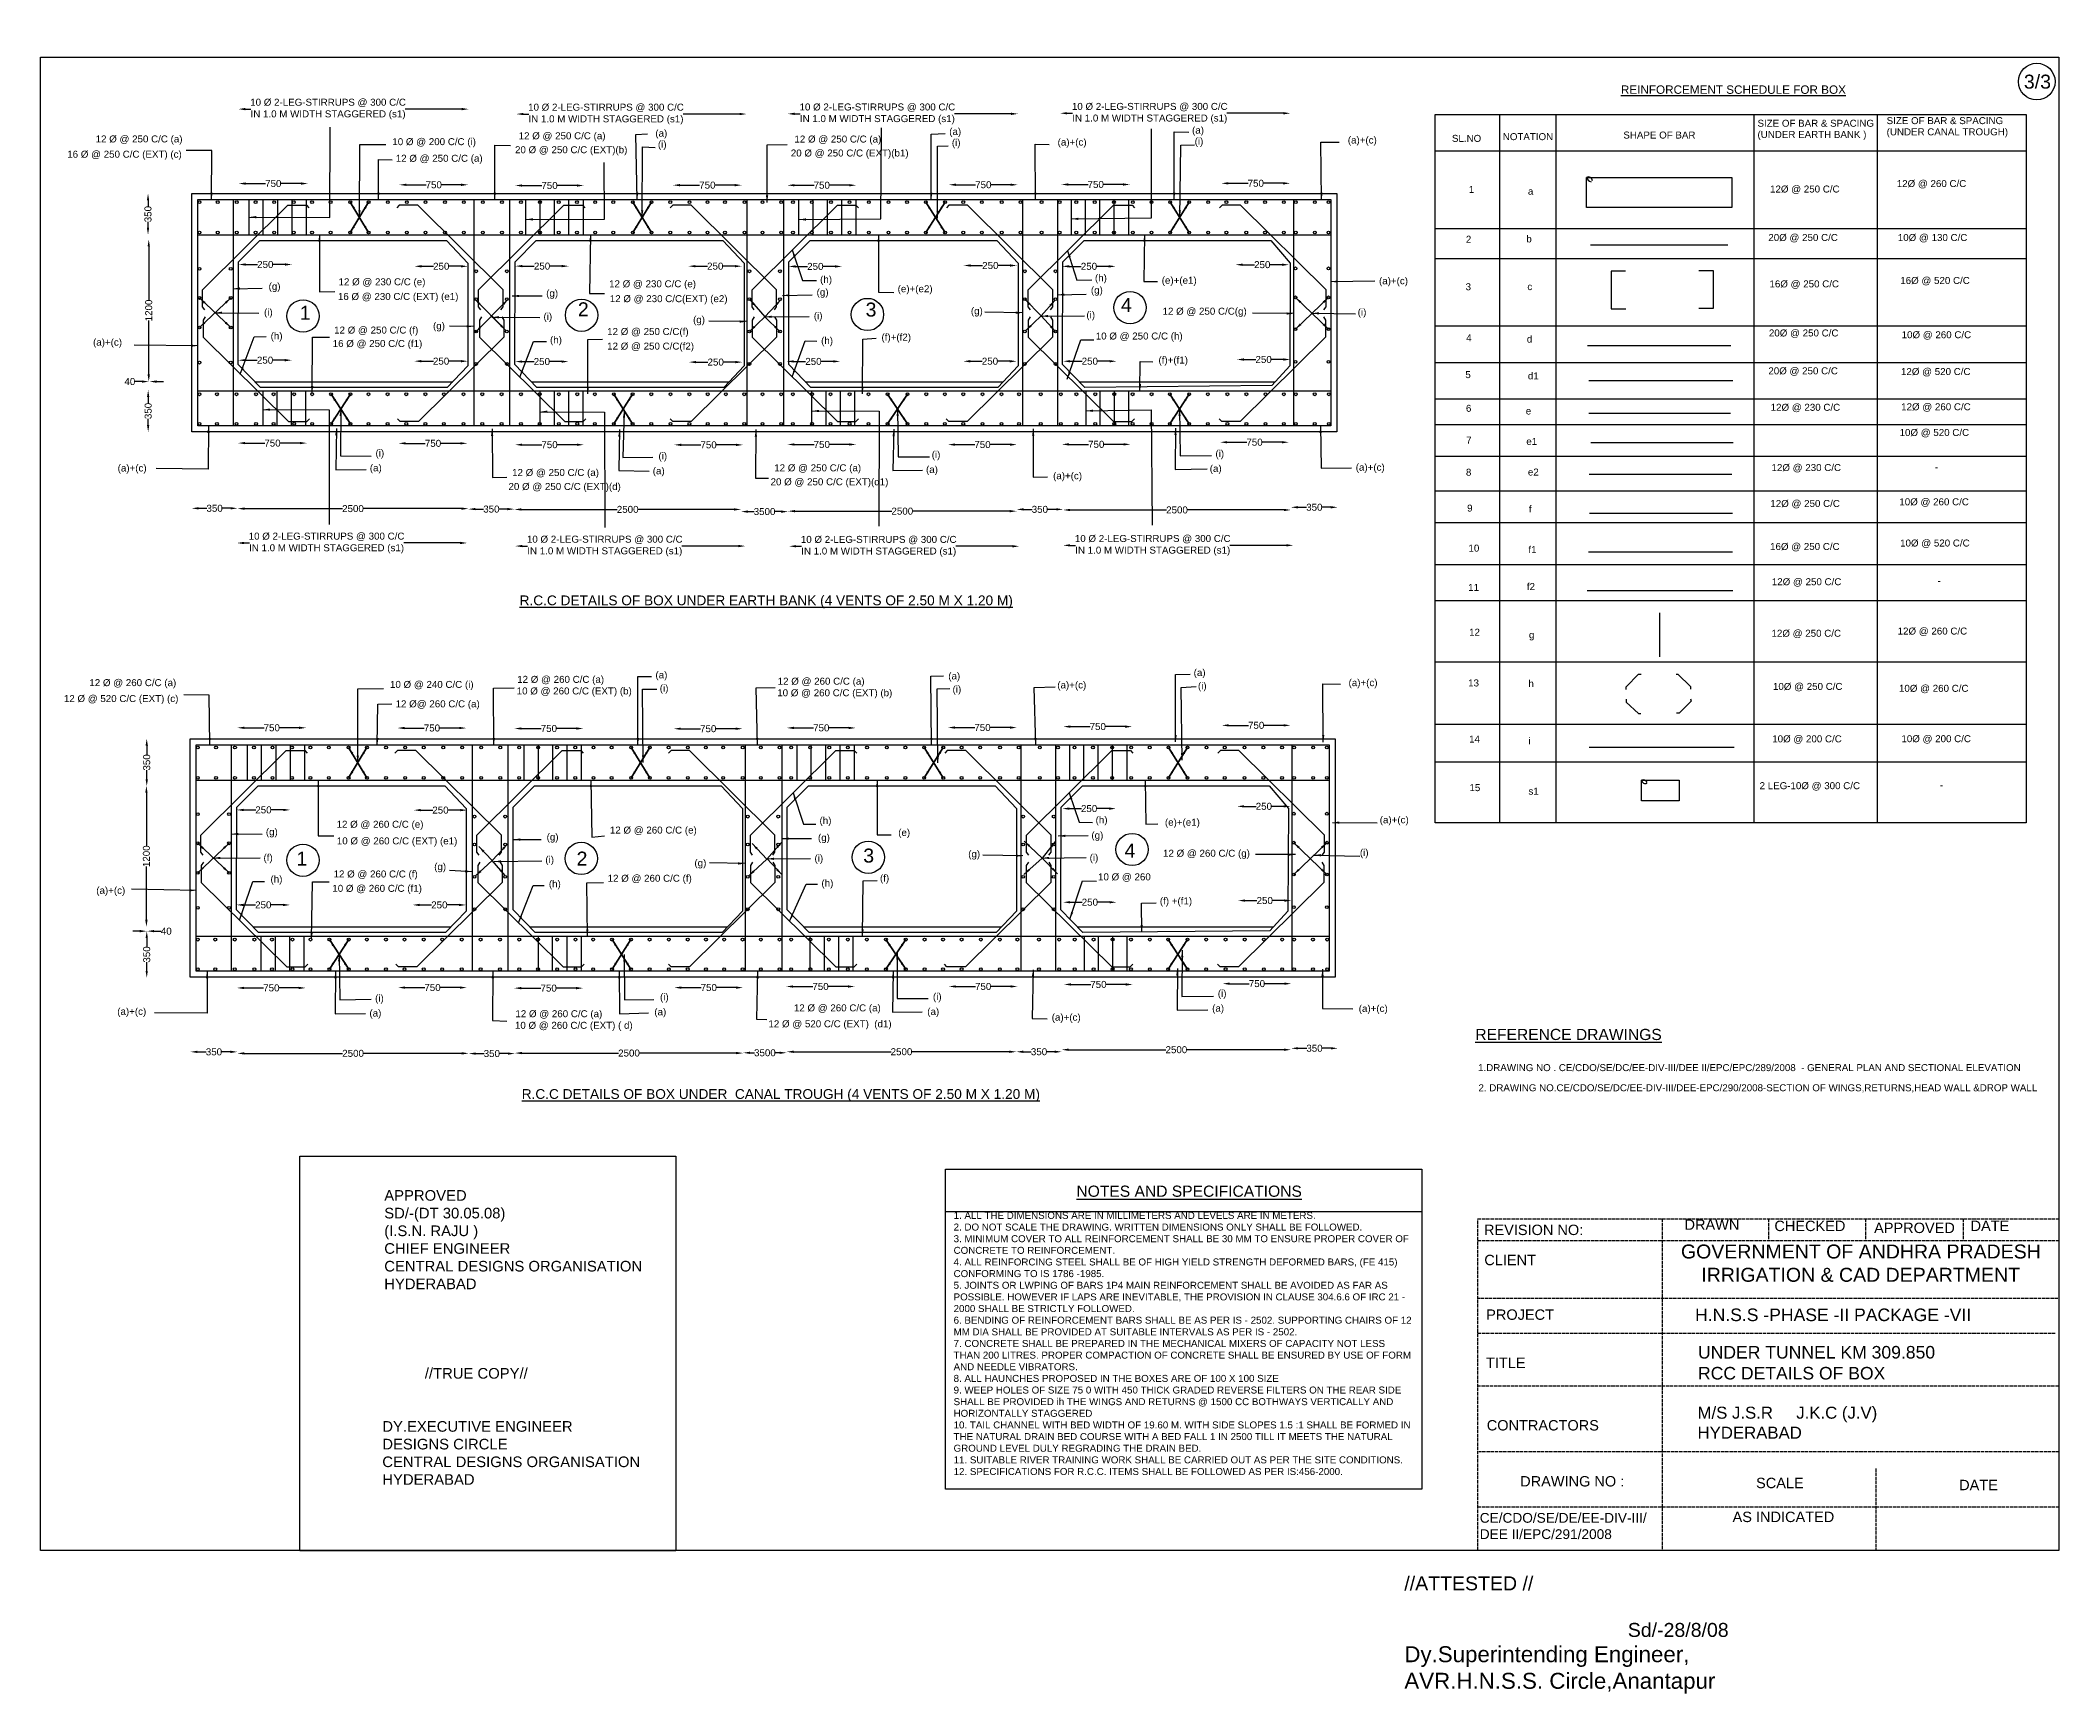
# Model space of a CAD drawing. Header units: millimetres. Extents: x -106495113 to -53241595, y 22140674 to 44292402.
# Drawn here: x -53248824 to -53241595, y 22140674 to 22146593 of the extents above; entities outside this region: 2.
import ezdxf

# ---------------------------------------------------------------- set-up
doc = ezdxf.new("R2010")
doc.units = ezdxf.units.MM
doc.header["$MEASUREMENT"] = 0
doc.linetypes.add('ACAD_ISO02W100', pattern=[15, 12, -3])
for name, color, linetype in [('DIMENSION', 7, 'Continuous'), ('DIMENSIONS', 7, 'Continuous'), ('DRAWING', 2, 'Continuous'), ('TEXT', 7, 'Continuous')]:
    doc.layers.add(name, color=color, linetype=linetype)
doc.styles.get("Standard").update_dxf_attribs({"font": 'arial.ttf', "height": 25})
doc.dimstyles.get("Standard").update_dxf_attribs({"dimtxt": 25, "dimasz": 25, "dimexe": 0.18, "dimexo": 0.0625, "dimgap": 0.09, "dimtad": 0, "dimdec": 0, "dimzin": 0, "dimdsep": 46, "dimtxsty": 'Standard', "dimcen": 0.09, "dimse1": 1, "dimse2": 1, "dimadec": 0, "dimazin": 0, "dimtfac": 1, "dimtdec": 0, "dimtofl": 0, "dimtmove": 0, "dimatfit": 3, "dimfxl": 1, "dimtolj": 1, "dimtzin": 0, "dimarcsym": 0})

msp = doc.modelspace()

# ---------------------------------------------------------------- texts
at = {"layer": 'DIMENSION', "color": 0}
for s, height, p in [('3/3', 50, (-53241722.7, 22146420)), ('%%UREINFORCEMENT SCHEDULE FOR BOX', 30, (-53243165.4, 22146401.4)), ('SIZE OF BAR & SPACING', 25, (-53242214, 22146292.9)), ('SL.NO', 25, (-53243770.3, 22146229.4)), ('NOTATION ', 25, (-53243588.3, 22146235.6)), ('SHAPE OF BAR', 25, (-53243156.6, 22146241.3)), ('SIZE OF BAR & SPACING', 25, (-53242676.4, 22146283.5)), ('(UNDER EARTH BANK )', 25, (-53242676.4, 22146243.4)), ('(UNDER CANAL TROUGH)', 25, (-53242214, 22146252.8)), ('1', 25, (-53243710, 22146046.8)), ('a', 25, (-53243498.4, 22146040.2)), ('12Ø @ 250 C/C', 25, (-53242631.4, 22146048.1)), ('12Ø @ 260 C/C', 25, (-53242177.8, 22146067.6)), ('2', 25, (-53243720.4, 22145868.1)), ('b', 25, (-53243504, 22145869.4)), ('20Ø @ 250 C/C', 25, (-53242637.6, 22145874.6)), ('10Ø @ 130 C/C', 25, (-53242174, 22145874.4)), ('16Ø @ 520 C/C', 25, (-53242165.2, 22145720.7)), ('3', 25, (-53243721.4, 22145698.2)), ('c', 25, (-53243500.3, 22145698.6)), ('16Ø @ 250 C/C', 25, (-53242633.5, 22145708.4)), ('4', 25, (-53243719.3, 22145515.4)), ('d', 25, (-53243502.2, 22145510.9)), ('20Ø @ 250 C/C', 25, (-53242635.5, 22145532.7)), ('10Ø @ 260 C/C', 25, (-53242160.4, 22145526.4)), ('5', 25, (-53243722.4, 22145383.6)), ('d1', 25, (-53243498.4, 22145379)), ('20Ø @ 250 C/C', 25, (-53242637.5, 22145397.1)), ('12Ø @ 520 C/C', 25, (-53242162.7, 22145394.5)), ('6', 25, (-53243720.2, 22145263)), ('e', 25, (-53243505.9, 22145253.3)), ('12Ø @ 230 C/C', 25, (-53242629.3, 22145266.6)), ('12Ø @ 260 C/C', 25, (-53242162, 22145268.5)), ('7', 25, (-53243719.2, 22145149.1)), ('e1', 25, (-53243504, 22145144.4)), ('10Ø @ 520 C/C', 25, (-53242167.7, 22145176.4)), ('8', 25, (-53243720.2, 22145034.2)), ('e2', 25, (-53243498.4, 22145034.8)), ('12Ø @ 230 C/C', 25, (-53242626.2, 22145050.8)), ('-', 25, (-53242041.1, 22145052.8)), ('12Ø @ 250 C/C', 25, (-53242630.3, 22144922.3)), ('10Ø @ 260 C/C', 25, (-53242168.5, 22144928.2)), ('9', 25, (-53243716, 22144905.7)), ('f', 25, (-53243494.6, 22144903.4)), ('10Ø @ 520 C/C', 25, (-53242165.8, 22144780.7)), ('10', 25, (-53243711.1, 22144762.5)), ('f1', 25, (-53243496.5, 22144757)), ('16Ø @ 250 C/C', 25, (-53242631.3, 22144768.3)), ('12Ø @ 250 C/C', 25, (-53242625.1, 22144642.1)), ('-', 25, (-53242032.2, 22144645.8)), ('11', 25, (-53243712.3, 22144621.7)), ('f2', 25, (-53243502.1, 22144624.8)), ('12', 25, (-53243708.8, 22144461.5)), ('g', 25, (-53243494.6, 22144452.1)), ('12Ø @ 250 C/C', 25, (-53242626.2, 22144457.6)), ('12Ø @ 260 C/C', 25, (-53242174.7, 22144465.5)), ('13', 25, (-53243712.3, 22144279.7)), ('h', 25, (-53243496.4, 22144277.5)), ('10Ø @ 250 C/C', 25, (-53242621, 22144267.3)), ('10Ø @ 260 C/C', 25, (-53242169.9, 22144260.5)), ('14', 25, (-53243708.8, 22144079)), ('i', 25, (-53243496.4, 22144072.9)), ('10Ø @ 200 C/C', 25, (-53242623.6, 22144079.6)), ('10Ø @ 200 C/C', 25, (-53242161.1, 22144080.1)), ('15', 25, (-53243707.6, 22143904.9)), ('2 LEG-10Ø @ 300 C/C', 25, (-53242668.9, 22143911.9)), ('s1', 25, (-53243496.4, 22143892.2)), ('-', 25, (-53242023.9, 22143914.1)), ('%%UNOTES AND SPECIFICATIONS', 40, (-53245114.7, 22142452.6))]:
    msp.add_text(s, height=height, dxfattribs=at).set_placement(p)
at = {"layer": 'DIMENSION', "color": 0, "insert": (-53245554.4, 22142398.4), "char_height": 25, "width": 1637.926, "attachment_point": 1}
msp.add_mtext('1. ALL THE DIMENSIONS ARE IN MILLIMETERS AND LEVELS ARE IN METERS. \\P2. DO NOT SCALE THE DRAWING. WRITTEN DIMENSIONS ONLY SHALL BE FOLLOWED. \\P3. MINIMUM COVER TO ALL REINFORCEMENT SHALL BE 30 MM TO ENSURE PROPER COVER OF CONCRETE TO REINFORCEMENT.\\P4. ALL REINFORCING STEEL SHALL BE OF HIGH YIELD STRENGTH DEFORMED BARS, (FE 415) CONFORMING TO IS 1786 -1985. \\P5. JOINTS OR LWPING OF BARS 1P4 MAIN REINFORCEMENT SHALL BE AVOIDED AS FAR AS POSSIBLE. HOWEVER IF LAPS ARE INEVITABLE, THE PROVISION IN CLAUSE 304.6.6 OF IRC 21 - 2000 SHALL BE STRICTLY FOLLOWED. \\P6. BENDING OF REINFORCEMENT BARS SHALL BE AS PER IS - 2502. SUPPORTING CHAIRS OF 12 MM DIA SHALL BE PROVIDED AT SUITABLE INTERVALS AS PER IS - 2502. \\P7. CONCRETE SHALL BE PREPARED IN THE MECHANICAL MIXERS OF CAPACITY NOT LESS THAN 200 LITRES. PROPER COMPACTION OF CONCRETE SHALL BE ENSURED BY USE OF FORM AND NEEDLE VIBRATORS. \\P8. ALL HAUNCHES PROPOSED IN THE BOXES ARE OF 100 X 100 SIZE \\P9. WEEP HOLES OF SIZE 75 0 WITH 450 THICK GRADED REVERSE FILTERS ON THE REAR SIDE SHALL BE PROVIDED ih THE WINGS AND RETURNS @ 1500 CC BOTHWAYS VERTICALLY AND HORIZONTALLY STAGGERED \\P10. TAIL CHANNEL WITH BED WIDTH OF 19.60 M. WITH SIDE SLOPES 1.5 :1 SHALL BE FORMED IN THE NATURAL DRAIN BED COURSE WITH A BED FALL 1 IN 2500 TILL IT MEETS THE NATURAL GROUND LEVEL DULY REGRADING THE DRAIN BED. \\P11. SUITABLE RIVER TRAINING WORK SHALL BE CARRIED OUT AS PER THE SITE CONDITIONS. \\P12. SPECIFICATIONS FOR R.C.C. ITEMS SHALL BE FOLLOWED AS PER IS:456-2000. ', dxfattribs=at)
at = {"layer": 'DIMENSIONS', "color": 0}
for s, p in [('1.DRAWING NO . CE/CDO/SE/DC/EE-DIV-III/DEE II/EPC/EPC/289/2008  - GENERAL PLAN AND SECTIONAL ELEVATION ', (-53243676.7, 22142902.5)), ('2. DRAWING NO.CE/CDO/SE/DC/EE-DIV-III/DEE-EPC/290/2008-SECTION OF WINGS,RETURNS,HEAD WALL &DROP WALL', (-53243675.4, 22142830.4))]:
    msp.add_text(s, height=25, dxfattribs=at).set_placement(p)
at = {"layer": 'DIMENSIONS', "color": 0, "attachment_point": 1}
for s, insert, char_height, width in [('APPROVED \\PSD/-(DT 30.05.08)\\P(I.S.N. RAJU ) \\PCHIEF ENGINEER  \\PCENTRAL DESIGNS ORGANISATION HYDERABAD ', (-53247592.7, 22142476.5), 38, 1192.536), (' \\P\\P^I//TRUE COPY//\\P\\P\\PDY.EXECUTIVE ENGINEER  \\PDESIGNS CIRCLE  \\PCENTRAL DESIGNS ORGANISATION \\PHYDERABAD\\P\\P\\P\\P\\P', (-53247599.7, 22141966.2), 38, 965.607), ('//ATTESTED //\\P\\P^I^I^I^ISd/-28/8/08\\P{\\H1.1429x;Dy.Superintending Engineer,\\PAVR.H.N.S.S. Circle,Anantapur }', (-53243940.7, 22141093.6), 50, 1155.445)]:
    msp.add_mtext(s, dxfattribs=dict(at, insert=insert, char_height=char_height, width=width))
at = {"layer": 'TEXT', "color": 0}
for s, height, p in [('10 Ø @ 200 C/C (i)', 25, (-106495115.3, 44292375.6)), ('12 Ø @ 250 C/C (a)', 25, (-106495103, 44292316.2)), ('12 Ø @ 250 C/C (a)', 25, (-53248626, 22146227.4)), ('10 Ø @ 200 C/C (i)', 25, (-53247563.8, 22146217.6)), ('12 Ø @ 250 C/C (a)', 25, (-53247111.6, 22146238.7)), ('(a)', 25, (-53246622.2, 22146248)), ('12 Ø @ 250 C/C (a)', 25, (-53246124.3, 22146227)), ('(a)', 25, (-53245570, 22146253.9)), ('(a)', 25, (-53244700.7, 22146259)), ('(i)', 25, (-53244691.4, 22146219.1)), ('(a)+(c)', 25, (-53244143.1, 22146223.5)), ('16 Ø @ 250 C/C (EXT) (c)', 25, (-53248727.7, 22146172.7)), ('12 Ø @ 250 C/C (a)', 25, (-53247551.5, 22146158.1)), ('20 Ø @ 250 C/C (EXT)(b)', 25, (-53247124.6, 22146188.7)), ('(i)', 25, (-53246613, 22146208.1)), ('20 Ø @ 250 C/C (EXT)(b1)', 25, (-53246137.2, 22146177)), ('(i)', 25, (-53245560.7, 22146214.1)), ('(a)+(c)', 25, (-53245182, 22146216.1)), ('12 Ø @ 230 C/C (e)', 25, (-53247756.4, 22145715.9)), ('(h)', 25, (-53246032.3, 22145724.6)), ('(h)', 25, (-53245048.4, 22145730)), ('(e)+(e1)', 25, (-53244809.3, 22145721.3)), ('(a)+(c)', 25, (-53244031.4, 22145719.5)), ('(g)', 25, (-53248006.8, 22145699.6)), ('16 Ø @ 230 C/C (EXT) (e1)  ', 25, (-53247758.6, 22145663.4)), ('(g)', 25, (-53247013, 22145675.1)), ('12 Ø @ 230 C/C (e)', 25, (-53246787.7, 22145708.8)), ('12 Ø @ 230 C/C(EXT) (e2)', 25, (-53246785.3, 22145655.5)), ('(g)', 25, (-53246044.8, 22145678.8)), ('(e)+(e2)', 25, (-53245754.7, 22145691)), ('(g)', 25, (-53245062.9, 22145686.3)), ('4', 50, (-53244955.1, 22145620.8)), ('(i)', 25, (-53248023.2, 22145607.1)), ('1', 50, (-53247895.2, 22145592.5)), ('(i)', 25, (-53247022.6, 22145591.8)), ('2', 50, (-53246899.6, 22145604.9)), ('(g)', 25, (-53246487.2, 22145580.4)), ('(i)', 25, (-53246054.8, 22145594.4)), ('3', 50, (-53245869.5, 22145604)), ('(g)', 25, (-53245492.6, 22145611.6)), ('(i)', 25, (-53245079, 22145597.5)), ('12 Ø @ 250 C/C(g)', 25, (-53244806.4, 22145610.6)), ('(i)', 25, (-53244107.7, 22145607.5)), ('(a)+(c)', 25, (-53248635.3, 22145499.8)), ('(h)', 25, (-53247999.5, 22145522.1)), ('16 Ø @ 250 C/C (f1)', 25, (-53247777.3, 22145495)), ('12 Ø @ 250 C/C (f)', 25, (-53247772.2, 22145543.1)), ('(g)', 25, (-53247418.2, 22145558.4)), ('(h)', 25, (-53246999.3, 22145508.4)), ('12 Ø @ 250 C/C(f)', 25, (-53246794.7, 22145537.8)), ('(h)', 25, (-53246028.8, 22145505.4)), ('(f)+(f2)', 25, (-53245812.6, 22145517.7)), ('10 Ø @ 250 C/C (h)', 25, (-53245045.4, 22145521.8)), ('12 Ø @ 250 C/C(f2)', 25, (-53246794.7, 22145485.7)), ('(f)+(f1)', 25, (-53244821, 22145435.9)), ('(i)', 25, (-53247624, 22145102.9)), ('(i)', 25, (-53246611.1, 22145092.3)), ('(i)', 25, (-53245632.8, 22145097.3)), ('(i)', 25, (-53244617.1, 22145100.8)), ('(a)+(c)', 25, (-53248547.2, 22145049.3)), ('(a)', 25, (-53247644.4, 22145049.8)), ('12 Ø @ 250 C/C (a)', 25, (-53247135, 22145033.2)), ('(a)', 25, (-53246631.5, 22145039.2)), ('20 Ø @ 250 C/C (EXT)(d1)', 25, (-53246209.6, 22144999.9)), ('12 Ø @ 250 C/C (a)', 25, (-53246196.6, 22145049.9)), ('(a)', 25, (-53245653.2, 22145044.2)), ('(a)+(c)', 25, (-53245198.3, 22145021.6)), ('(a)', 25, (-53244637.4, 22145047.7)), ('(a)+(c)', 25, (-53244114.7, 22145051.9)), ('20 Ø @ 250 C/C (EXT)(d)', 25, (-53247148, 22144983.2)), ('%%UR.C.C DETAILS OF BOX UNDER EARTH BANK (4 VENTS OF 2.50 M X 1.20 M)', 35, (-53247108.1, 22144570.4)), ('12 Ø @ 260 C/C (a)', 25, (-53248648.5, 22144280.8)), ('10 Ø @ 240 C/C (i)', 25, (-53247572.2, 22144274.5)), ('12 Ø @ 260 C/C (a)', 25, (-53247116.8, 22144292.6)), ('(a)', 25, (-53246621.8, 22144308.7)), ('12 Ø @ 260 C/C (a)', 25, (-53246184.2, 22144286)), ('(a)', 25, (-53245573.5, 22144304.8)), ('(a)+(c)', 25, (-53245183.2, 22144272.6)), ('(a)', 25, (-53244695, 22144317.1)), ('(i)', 25, (-53244679.6, 22144269.5)), ('(a)+(c)', 25, (-53244140.4, 22144280.8)), ('12 Ø @ 520 C/C (EXT) (c)', 25, (-53248739.7, 22144223.8)), ('12 Ø@ 260 C/C (a)', 25, (-53247552.2, 22144204.9)), ('10 Ø @ 260 C/C (EXT) (b)', 25, (-53247118.5, 22144251.1)), ('(i)', 25, (-53246606.4, 22144261.1)), ('10 Ø @ 260 C/C (EXT) (b)', 25, (-53246185.8, 22144244.6)), ('(i)', 25, (-53245558.1, 22144257.2)), ('12 Ø @ 260 C/C (e)', 25, (-53247763.4, 22143773.8)), ('(h)', 25, (-53246034.4, 22143787.2)), ('(h)', 25, (-53245046, 22143789.6)), ('(e)+(e1)', 25, (-53244797.9, 22143781.1)), ('(a)+(c)', 25, (-53244028.8, 22143789.8)), ('(g)', 25, (-53248016.7, 22143746.7)), ('10 Ø @ 260 C/C (EXT) (e1)', 25, (-53247762.5, 22143714.2)), ('(g)', 25, (-53247011.4, 22143728.2)), ('12 Ø @ 260 C/C (e)', 25, (-53246785, 22143753)), ('(g)', 25, (-53246040, 22143726.4)), ('(e)', 25, (-53245752.6, 22143744.4)), ('(g)', 25, (-53245061.1, 22143734.5)), ('4', 50, (-53244942.5, 22143666.8)), ('(f)', 25, (-53248025, 22143654.4)), ('1', 50, (-53247907, 22143638.5)), ('(g)', 25, (-53247414, 22143622.1)), ('(i)', 25, (-53247016, 22143647.4)), ('2', 50, (-53246904.2, 22143638.4)), ('(g)', 25, (-53246482.3, 22143635.7)), ('(i)', 25, (-53246052.4, 22143652.1)), ('3', 50, (-53245877.9, 22143649.2)), ('(g)', 25, (-53245502.1, 22143667.5)), ('(i)', 25, (-53245067.4, 22143654.4)), ('12 Ø @ 260 C/C (g)', 25, (-53244804.6, 22143670)), ('(i)', 25, (-53244099.8, 22143672.3)), ('(h)', 25, (-53248000, 22143577.6)), ('10 Ø @ 260 C/C (f1)', 25, (-53247778.6, 22143544.4)), ('12 Ø @ 260 C/C (f)', 25, (-53247774.2, 22143595.8)), ('(h)', 25, (-53247003.4, 22143560.8)), ('12 Ø @ 260 C/C (f)', 25, (-53246793, 22143580.5)), ('(h)', 25, (-53246027.6, 22143563.2)), ('(f)', 25, (-53245818, 22143581.2)), ('10 Ø @ 260', 25, (-53245037.3, 22143585.5)), ('(a)+(c)', 25, (-53248623.8, 22143537.2)), ('(f) +(f1)', 25, (-53244816, 22143499.2)), ('(i)', 25, (-53247625.5, 22143151.1)), ('(i)', 25, (-53246605.5, 22143155.4)), ('12 Ø @ 260 C/C (a)', 25, (-53246126.2, 22143116.4)), ('(i)', 25, (-53245628.4, 22143156.6)), ('(a)', 25, (-53244628.8, 22143115.4)), ('(i)', 25, (-53244608.5, 22143168.4)), ('(a)+(c)', 25, (-53244104, 22143114.4)), ('(a)+(c)', 25, (-53248548.7, 22143103.9)), ('(a)', 25, (-53247645.8, 22143098)), ('10 Ø @ 260 C/C (EXT) ( d)', 25, (-53247124.9, 22143054)), ('12 Ø @ 260 C/C (a)', 25, (-53247123.2, 22143095.5)), ('(a)', 25, (-53246625.8, 22143102.4)), ('12 Ø @ 520 C/C (EXT)  (d1)', 25, (-53246217.3, 22143059.4)), ('(a)', 25, (-53245648.7, 22143103.5)), ('(a)+(c)', 25, (-53245203.2, 22143082.9)), ('%%UREFERENCE DRAWINGS', 40, (-53243686.6, 22143013.8)), ('%%UR.C.C DETAILS OF BOX UNDER  CANAL TROUGH (4 VENTS OF 2.50 M X 1.20 M)', 35, (-53247100.6, 22142803.1))]:
    msp.add_text(s, height=height, dxfattribs=at).set_placement(p)
at = {"layer": 'TEXT', "color": 0, "linetype": 'ACAD_ISO02W100'}
for s, height, p in [('REVISION NO:', 37.229, (-53243655.6, 22142315.6)), ('DRAWN ', 37.23, (-53242937.7, 22142334.3)), ('CHECKED', 37.23, (-53242615.9, 22142329.8)), ('APPROVED ', 37.23, (-53242258.9, 22142322.7)), ('DATE ', 37.23, (-53241913.6, 22142330.1)), ('CLIENT ', 37.23, (-53243654.4, 22142207.7)), ('PROJECT ', 37.23, (-53243647.6, 22142012.1)), ('TITLE ', 37.23, (-53243648.5, 22141839.6)), ('CONTRACTORS', 37.229, (-53243645.7, 22141615.9)), ('DRAWING NO :', 37.229, (-53243526.1, 22141415.4)), ('SCALE ', 37.23, (-53242681.5, 22141409.4)), ('DATE ', 37.23, (-53241954.5, 22141402.1)), ('AS INDICATED', 37.229, (-53242765.6, 22141288))]:
    msp.add_text(s, height=height, dxfattribs=at).set_placement(p)
at = {"layer": 'TEXT', "color": 0, "attachment_point": 1}
for s, insert, char_height, width in [('\\pi119.09;GOVERNMENT OF ANDHRA PRADESH  \\P\\pi192.12;IRRIGATION & CAD DEPARTMENT ', (-53243069.5, 22142281.7), 50, 1517.299), ('H.N.S.S -PHASE -II PACKAGE -VII', (-53242899.9, 22142052.5), 45, 1060.887), ('UNDER TUNNEL KM 309.850\\PRCC DETAILS OF BOX', (-53242889.4, 22141918.5), 45, 1061.125), ('M/S J.S.R     J.K.C (J.V) HYDERABAD ', (-53242891, 22141701.1), 42.956, 643.494), ('CE/CDO/SE/DE/EE-DIV-III/\\PDEE II/EPC/291/2008', (-53243670.7, 22141320.6), 35, 622.932)]:
    msp.add_mtext(s, dxfattribs=dict(at, insert=insert, char_height=char_height, width=width))

# ---------------------------------------------------------------- blocks, each defined once
blk = doc.blocks.new('*D54')
at = {"layer": 'Defpoints', "color": 0}
for p in [(-53248114.7, 22146345.4), (-53247290.7, 22146346.7), (-53247290.7, 22146338)]:
    blk.add_point(p, dxfattribs=at)
at = {"layer": 'DIMENSION', "color": 0, "lineweight": -2}
for p, q in [((-53248089.7, 22146346.7), (-53248070.2, 22146346.7)), ((-53247315.7, 22146346.7), (-53247517.7, 22146346.7))]:
    blk.add_line(p, q, dxfattribs=at)
at = {"layer": 'DIMENSION', "color": 0}
for points in [[(-53248089.7, 22146350.8), (-53248089.7, 22146342.5), (-53248114.7, 22146346.7)], [(-53247315.7, 22146350.8), (-53247315.7, 22146342.5), (-53247290.7, 22146346.7)]]:
    blk.add_solid(points, dxfattribs=at)
at = {"layer": 'DIMENSION', "color": 0, "insert": (-53247793.9, 22146346.7), "char_height": 25, "attachment_point": 5}
blk.add_mtext('\\A1;10 Ø 2-LEG-STIRRUPS @ 300 C/C \\PIN 1.0 M WIDTH STAGGERED (s1)', dxfattribs=at)
blk = doc.blocks.new('*D55')
at = {"layer": 'Defpoints', "color": 0}
for p in [(-53247119.7, 22146327.8), (-53246295.6, 22146329), (-53246295.6, 22146320.4)]:
    blk.add_point(p, dxfattribs=at)
at = {"layer": 'DIMENSION', "color": 0, "lineweight": -2}
for p, q in [((-53247094.7, 22146329), (-53247075.2, 22146329)), ((-53246320.6, 22146329), (-53246522.6, 22146329))]:
    blk.add_line(p, q, dxfattribs=at)
at = {"layer": 'DIMENSION', "color": 0}
for points in [[(-53247094.7, 22146333.2), (-53247094.7, 22146324.9), (-53247119.7, 22146329)], [(-53246320.6, 22146333.2), (-53246320.6, 22146324.9), (-53246295.6, 22146329)]]:
    blk.add_solid(points, dxfattribs=at)
at = {"layer": 'DIMENSION', "color": 0, "insert": (-53246798.9, 22146329), "char_height": 25, "attachment_point": 5}
blk.add_mtext('\\A1;10 Ø 2-LEG-STIRRUPS @ 300 C/C \\PIN 1.0 M WIDTH STAGGERED (s1)', dxfattribs=at)
blk = doc.blocks.new('*D56')
at = {"layer": 'Defpoints', "color": 0}
for p in [(-53246148.1, 22146328.4), (-53245324, 22146329.7), (-53245324, 22146321)]:
    blk.add_point(p, dxfattribs=at)
at = {"layer": 'DIMENSION', "color": 0, "lineweight": -2}
for p, q in [((-53246123.1, 22146329.7), (-53246103.6, 22146329.7)), ((-53245349, 22146329.7), (-53245551, 22146329.7))]:
    blk.add_line(p, q, dxfattribs=at)
at = {"layer": 'DIMENSION', "color": 0}
for points in [[(-53246123.1, 22146333.9), (-53246123.1, 22146325.5), (-53246148.1, 22146329.7)], [(-53245349, 22146333.9), (-53245349, 22146325.5), (-53245324, 22146329.7)]]:
    blk.add_solid(points, dxfattribs=at)
at = {"layer": 'DIMENSION', "color": 0, "insert": (-53245827.3, 22146329.7), "char_height": 25, "attachment_point": 5}
blk.add_mtext('\\A1;10 Ø 2-LEG-STIRRUPS @ 300 C/C \\PIN 1.0 M WIDTH STAGGERED (s1)', dxfattribs=at)
blk = doc.blocks.new('*D57')
at = {"layer": 'Defpoints', "color": 0}
for p in [(-53245172.9, 22146330.5), (-53244348.9, 22146331.8), (-53244348.9, 22146323.1)]:
    blk.add_point(p, dxfattribs=at)
at = {"layer": 'DIMENSION', "color": 0, "lineweight": -2}
for p, q in [((-53245147.9, 22146331.8), (-53245128.4, 22146331.8)), ((-53244373.9, 22146331.8), (-53244575.9, 22146331.8))]:
    blk.add_line(p, q, dxfattribs=at)
at = {"layer": 'DIMENSION', "color": 0}
for points in [[(-53245147.9, 22146335.9), (-53245147.9, 22146327.6), (-53245172.9, 22146331.8)], [(-53244373.9, 22146335.9), (-53244373.9, 22146327.6), (-53244348.9, 22146331.8)]]:
    blk.add_solid(points, dxfattribs=at)
at = {"layer": 'DIMENSION', "color": 0, "insert": (-53244852.1, 22146331.8), "char_height": 25, "attachment_point": 5}
blk.add_mtext('\\A1;10 Ø 2-LEG-STIRRUPS @ 300 C/C \\PIN 1.0 M WIDTH STAGGERED (s1)', dxfattribs=at)
blk = doc.blocks.new('*D58')
at = {"layer": 'Defpoints', "color": 0}
for p in [(-53245162.2, 22144783.6), (-53244338.2, 22144784.9), (-53244338.2, 22144776.2)]:
    blk.add_point(p, dxfattribs=at)
at = {"layer": 'DIMENSION', "color": 0, "lineweight": -2}
for p, q in [((-53245137.2, 22144784.9), (-53245117.7, 22144784.9)), ((-53244363.2, 22144784.9), (-53244565.2, 22144784.9))]:
    blk.add_line(p, q, dxfattribs=at)
at = {"layer": 'DIMENSION', "color": 0}
for points in [[(-53245137.2, 22144789), (-53245137.2, 22144780.7), (-53245162.2, 22144784.9)], [(-53244363.2, 22144789), (-53244363.2, 22144780.7), (-53244338.2, 22144784.9)]]:
    blk.add_solid(points, dxfattribs=at)
at = {"layer": 'DIMENSION', "color": 0, "insert": (-53244841.5, 22144784.9), "char_height": 25, "attachment_point": 5}
blk.add_mtext('\\A1;10 Ø 2-LEG-STIRRUPS @ 300 C/C \\PIN 1.0 M WIDTH STAGGERED (s1)', dxfattribs=at)
blk = doc.blocks.new('*D59')
at = {"layer": 'Defpoints', "color": 0}
for p in [(-53246143.3, 22144780.3), (-53245319.3, 22144781.6), (-53245319.3, 22144772.9)]:
    blk.add_point(p, dxfattribs=at)
at = {"layer": 'DIMENSION', "color": 0, "lineweight": -2}
for p, q in [((-53246118.3, 22144781.6), (-53246098.8, 22144781.6)), ((-53245344.3, 22144781.6), (-53245546.3, 22144781.6))]:
    blk.add_line(p, q, dxfattribs=at)
at = {"layer": 'DIMENSION', "color": 0}
for points in [[(-53246118.3, 22144785.7), (-53246118.3, 22144777.4), (-53246143.3, 22144781.6)], [(-53245344.3, 22144785.7), (-53245344.3, 22144777.4), (-53245319.3, 22144781.6)]]:
    blk.add_solid(points, dxfattribs=at)
at = {"layer": 'DIMENSION', "color": 0, "insert": (-53245822.5, 22144781.6), "char_height": 25, "attachment_point": 5}
blk.add_mtext('\\A1;10 Ø 2-LEG-STIRRUPS @ 300 C/C \\PIN 1.0 M WIDTH STAGGERED (s1)', dxfattribs=at)
blk = doc.blocks.new('*D60')
at = {"layer": 'Defpoints', "color": 0}
for p in [(-53247124, 22144781.1), (-53246300, 22144782.3), (-53246300, 22144773.7)]:
    blk.add_point(p, dxfattribs=at)
at = {"layer": 'DIMENSION', "color": 0, "lineweight": -2}
for p, q in [((-53247099, 22144782.3), (-53247079.5, 22144782.3)), ((-53246325, 22144782.3), (-53246527, 22144782.3))]:
    blk.add_line(p, q, dxfattribs=at)
at = {"layer": 'DIMENSION', "color": 0}
for points in [[(-53247099, 22144786.5), (-53247099, 22144778.2), (-53247124, 22144782.3)], [(-53246325, 22144786.5), (-53246325, 22144778.2), (-53246300, 22144782.3)]]:
    blk.add_solid(points, dxfattribs=at)
at = {"layer": 'DIMENSION', "color": 0, "insert": (-53246803.2, 22144782.3), "char_height": 25, "attachment_point": 5}
blk.add_mtext('\\A1;10 Ø 2-LEG-STIRRUPS @ 300 C/C \\PIN 1.0 M WIDTH STAGGERED (s1)', dxfattribs=at)
blk = doc.blocks.new('*D61')
at = {"layer": 'Defpoints', "color": 0}
for p in [(-53248120, 22144792), (-53247296, 22144793.3), (-53247296, 22144784.6)]:
    blk.add_point(p, dxfattribs=at)
at = {"layer": 'DIMENSION', "color": 0, "lineweight": -2}
for p, q in [((-53248095, 22144793.3), (-53248075.5, 22144793.3)), ((-53247321, 22144793.3), (-53247523, 22144793.3))]:
    blk.add_line(p, q, dxfattribs=at)
at = {"layer": 'DIMENSION', "color": 0}
for points in [[(-53248095, 22144797.5), (-53248095, 22144789.1), (-53248120, 22144793.3)], [(-53247321, 22144797.5), (-53247321, 22144789.1), (-53247296, 22144793.3)]]:
    blk.add_solid(points, dxfattribs=at)
at = {"layer": 'DIMENSION', "color": 0, "insert": (-53247799.3, 22144793.3), "char_height": 25, "attachment_point": 5}
blk.add_mtext('\\A1;10 Ø 2-LEG-STIRRUPS @ 300 C/C \\PIN 1.0 M WIDTH STAGGERED (s1)', dxfattribs=at)
blk = doc.blocks.new('*D62')
at = {"layer": 'Defpoints', "color": 0}
for p in [(-53248114, 22146081.3), (-53247866.1, 22146080.1), (-53247866.1, 22146080.1)]:
    blk.add_point(p, dxfattribs=at)
at = {"layer": 'DIMENSION', "color": 0, "lineweight": -2}
for p, q in [((-53248089, 22146080.1), (-53248017.6, 22146080.1)), ((-53247891.1, 22146080.1), (-53247962.5, 22146080.1))]:
    blk.add_line(p, q, dxfattribs=at)
at = {"layer": 'DIMENSION', "color": 0}
for points in [[(-53248089, 22146084.3), (-53248089, 22146076), (-53248114, 22146080.1)], [(-53247891.1, 22146084.3), (-53247891.1, 22146076), (-53247866.1, 22146080.1)]]:
    blk.add_solid(points, dxfattribs=at)
at = {"layer": 'DIMENSION', "color": 0, "insert": (-53247990.1, 22146080.1), "char_height": 25, "attachment_point": 5}
blk.add_mtext('\\A1;750', dxfattribs=at)
blk = doc.blocks.new('*D63')
at = {"layer": 'Defpoints', "color": 0}
for p in [(-53248438.5, 22146044.5), (-53248259.6, 22146044.5), (-53248259.6, 22145896.9)]:
    blk.add_point(p, dxfattribs=at)
at = {"layer": 'DIMENSION', "color": 0, "lineweight": -2}
for p, q in [((-53248438.5, 22146019.5), (-53248438.5, 22145998.3)), ((-53248438.5, 22145921.9), (-53248438.5, 22145943))]:
    blk.add_line(p, q, dxfattribs=at)
at = {"layer": 'DIMENSION', "color": 0}
for points in [[(-53248442.7, 22146019.5), (-53248434.4, 22146019.5), (-53248438.5, 22146044.5)], [(-53248442.7, 22145921.9), (-53248434.4, 22145921.9), (-53248438.5, 22145896.9)]]:
    blk.add_solid(points, dxfattribs=at)
at = {"layer": 'DIMENSION', "color": 0, "insert": (-53248438.5, 22145970.7), "char_height": 25, "attachment_point": 5, "rotation": 90}
blk.add_mtext('\\A1;350', dxfattribs=at)
blk = doc.blocks.new('*D64')
at = {"layer": 'Defpoints', "color": 0}
for p in [(-53247538.6, 22146083.2), (-53247292.5, 22146075.6), (-53247292.5, 22146075.6)]:
    blk.add_point(p, dxfattribs=at)
at = {"layer": 'DIMENSION', "color": 0, "lineweight": -2}
for p, q in [((-53247513.6, 22146075.6), (-53247443.1, 22146075.6)), ((-53247317.5, 22146075.6), (-53247388, 22146075.6))]:
    blk.add_line(p, q, dxfattribs=at)
at = {"layer": 'DIMENSION', "color": 0}
for points in [[(-53247513.6, 22146079.8), (-53247513.6, 22146071.5), (-53247538.6, 22146075.6)], [(-53247317.5, 22146079.8), (-53247317.5, 22146071.5), (-53247292.5, 22146075.6)]]:
    blk.add_solid(points, dxfattribs=at)
at = {"layer": 'DIMENSION', "color": 0, "insert": (-53247415.6, 22146075.6), "char_height": 25, "attachment_point": 5}
blk.add_mtext('\\A1;750', dxfattribs=at)
blk = doc.blocks.new('*D65')
at = {"layer": 'Defpoints', "color": 0}
for p in [(-53247124.1, 22146080.6), (-53246878, 22146073), (-53246878, 22146073)]:
    blk.add_point(p, dxfattribs=at)
at = {"layer": 'DIMENSION', "color": 0, "lineweight": -2}
for p, q in [((-53247099.1, 22146073), (-53247028.6, 22146073)), ((-53246903, 22146073), (-53246973.5, 22146073))]:
    blk.add_line(p, q, dxfattribs=at)
at = {"layer": 'DIMENSION', "color": 0}
for points in [[(-53247099.1, 22146077.2), (-53247099.1, 22146068.9), (-53247124.1, 22146073)], [(-53246903, 22146077.2), (-53246903, 22146068.9), (-53246878, 22146073)]]:
    blk.add_solid(points, dxfattribs=at)
at = {"layer": 'DIMENSION', "color": 0, "insert": (-53247001.1, 22146073), "char_height": 25, "attachment_point": 5}
blk.add_mtext('\\A1;750', dxfattribs=at)
blk = doc.blocks.new('*D66')
at = {"layer": 'Defpoints', "color": 0}
for p in [(-53246559.1, 22146081.9), (-53246312.9, 22146074.4), (-53246312.9, 22146074.4)]:
    blk.add_point(p, dxfattribs=at)
at = {"layer": 'DIMENSION', "color": 0, "lineweight": -2}
for p, q in [((-53246534.1, 22146074.4), (-53246463.6, 22146074.4)), ((-53246337.9, 22146074.4), (-53246408.4, 22146074.4))]:
    blk.add_line(p, q, dxfattribs=at)
at = {"layer": 'DIMENSION', "color": 0}
for points in [[(-53246534.1, 22146078.5), (-53246534.1, 22146070.2), (-53246559.1, 22146074.4)], [(-53246337.9, 22146078.5), (-53246337.9, 22146070.2), (-53246312.9, 22146074.4)]]:
    blk.add_solid(points, dxfattribs=at)
at = {"layer": 'DIMENSION', "color": 0, "insert": (-53246436, 22146074.4), "char_height": 25, "attachment_point": 5}
blk.add_mtext('\\A1;750', dxfattribs=at)
blk = doc.blocks.new('*D67')
at = {"layer": 'Defpoints', "color": 0}
for p in [(-53246149.4, 22146081.6), (-53245903.3, 22146074), (-53245903.3, 22146074)]:
    blk.add_point(p, dxfattribs=at)
at = {"layer": 'DIMENSION', "color": 0, "lineweight": -2}
for p, q in [((-53246124.4, 22146074), (-53246053.9, 22146074)), ((-53245928.3, 22146074), (-53245998.8, 22146074))]:
    blk.add_line(p, q, dxfattribs=at)
at = {"layer": 'DIMENSION', "color": 0}
for points in [[(-53246124.4, 22146078.2), (-53246124.4, 22146069.9), (-53246149.4, 22146074)], [(-53245928.3, 22146078.2), (-53245928.3, 22146069.9), (-53245903.3, 22146074)]]:
    blk.add_solid(points, dxfattribs=at)
at = {"layer": 'DIMENSION', "color": 0, "insert": (-53246026.4, 22146074), "char_height": 25, "attachment_point": 5}
blk.add_mtext('\\A1;750', dxfattribs=at)
blk = doc.blocks.new('*D68')
at = {"layer": 'Defpoints', "color": 0}
for p in [(-53245571.2, 22146083.4), (-53245325.1, 22146075.8), (-53245325.1, 22146075.8)]:
    blk.add_point(p, dxfattribs=at)
at = {"layer": 'DIMENSION', "color": 0, "lineweight": -2}
for p, q in [((-53245546.2, 22146075.8), (-53245475.7, 22146075.8)), ((-53245350.1, 22146075.8), (-53245420.6, 22146075.8))]:
    blk.add_line(p, q, dxfattribs=at)
at = {"layer": 'DIMENSION', "color": 0}
for points in [[(-53245546.2, 22146080), (-53245546.2, 22146071.7), (-53245571.2, 22146075.8)], [(-53245350.1, 22146080), (-53245350.1, 22146071.7), (-53245325.1, 22146075.8)]]:
    blk.add_solid(points, dxfattribs=at)
at = {"layer": 'DIMENSION', "color": 0, "insert": (-53245448.1, 22146075.8), "char_height": 25, "attachment_point": 5}
blk.add_mtext('\\A1;750', dxfattribs=at)
blk = doc.blocks.new('*D69')
at = {"layer": 'Defpoints', "color": 0}
for p in [(-53245168.7, 22146084.3), (-53244922.6, 22146076.8), (-53244922.6, 22146076.8)]:
    blk.add_point(p, dxfattribs=at)
at = {"layer": 'DIMENSION', "color": 0, "lineweight": -2}
for p, q in [((-53245143.7, 22146076.8), (-53245073.2, 22146076.8)), ((-53244947.6, 22146076.8), (-53245018.1, 22146076.8))]:
    blk.add_line(p, q, dxfattribs=at)
at = {"layer": 'DIMENSION', "color": 0}
for points in [[(-53245143.7, 22146080.9), (-53245143.7, 22146072.6), (-53245168.7, 22146076.8)], [(-53244947.6, 22146080.9), (-53244947.6, 22146072.6), (-53244922.6, 22146076.8)]]:
    blk.add_solid(points, dxfattribs=at)
at = {"layer": 'DIMENSION', "color": 0, "insert": (-53245045.7, 22146076.8), "char_height": 25, "attachment_point": 5}
blk.add_mtext('\\A1;750', dxfattribs=at)
blk = doc.blocks.new('*D70')
at = {"layer": 'Defpoints', "color": 0}
for p in [(-53244595.7, 22146088.5), (-53244349.6, 22146081), (-53244349.6, 22146081)]:
    blk.add_point(p, dxfattribs=at)
at = {"layer": 'DIMENSION', "color": 0, "lineweight": -2}
for p, q in [((-53244570.7, 22146081), (-53244500.2, 22146081)), ((-53244374.6, 22146081), (-53244445.1, 22146081))]:
    blk.add_line(p, q, dxfattribs=at)
at = {"layer": 'DIMENSION', "color": 0}
for points in [[(-53244570.7, 22146085.1), (-53244570.7, 22146076.8), (-53244595.7, 22146081)], [(-53244374.6, 22146085.1), (-53244374.6, 22146076.8), (-53244349.6, 22146081)]]:
    blk.add_solid(points, dxfattribs=at)
at = {"layer": 'DIMENSION', "color": 0, "insert": (-53244472.6, 22146081), "char_height": 25, "attachment_point": 5}
blk.add_mtext('\\A1;750', dxfattribs=at)
blk = doc.blocks.new('*D71')
at = {"layer": 'Defpoints', "color": 0}
for p in [(-53244600.1, 22145161.5), (-53244354, 22145153.9), (-53244354, 22145153.9)]:
    blk.add_point(p, dxfattribs=at)
at = {"layer": 'DIMENSION', "color": 0, "lineweight": -2}
for p, q in [((-53244575.1, 22145153.9), (-53244504.6, 22145153.9)), ((-53244379, 22145153.9), (-53244449.5, 22145153.9))]:
    blk.add_line(p, q, dxfattribs=at)
at = {"layer": 'DIMENSION', "color": 0}
for points in [[(-53244575.1, 22145158.1), (-53244575.1, 22145149.8), (-53244600.1, 22145153.9)], [(-53244379, 22145158.1), (-53244379, 22145149.8), (-53244354, 22145153.9)]]:
    blk.add_solid(points, dxfattribs=at)
at = {"layer": 'DIMENSION', "color": 0, "insert": (-53244477.1, 22145153.9), "char_height": 25, "attachment_point": 5}
blk.add_mtext('\\A1;750', dxfattribs=at)
blk = doc.blocks.new('*D72')
at = {"layer": 'Defpoints', "color": 0}
for p in [(-53245166.8, 22145153.9), (-53244920.7, 22145146.4), (-53244920.7, 22145146.4)]:
    blk.add_point(p, dxfattribs=at)
at = {"layer": 'DIMENSION', "color": 0, "lineweight": -2}
for p, q in [((-53245141.8, 22145146.4), (-53245071.3, 22145146.4)), ((-53244945.7, 22145146.4), (-53245016.2, 22145146.4))]:
    blk.add_line(p, q, dxfattribs=at)
at = {"layer": 'DIMENSION', "color": 0}
for points in [[(-53245141.8, 22145150.6), (-53245141.8, 22145142.2), (-53245166.8, 22145146.4)], [(-53244945.7, 22145150.6), (-53244945.7, 22145142.2), (-53244920.7, 22145146.4)]]:
    blk.add_solid(points, dxfattribs=at)
at = {"layer": 'DIMENSION', "color": 0, "insert": (-53245043.8, 22145146.4), "char_height": 25, "attachment_point": 5}
blk.add_mtext('\\A1;750', dxfattribs=at)
blk = doc.blocks.new('*D73')
at = {"layer": 'Defpoints', "color": 0}
for p in [(-53245574.1, 22145153), (-53245328, 22145145.5), (-53245328, 22145145.5)]:
    blk.add_point(p, dxfattribs=at)
at = {"layer": 'DIMENSION', "color": 0, "lineweight": -2}
for p, q in [((-53245549.1, 22145145.5), (-53245478.6, 22145145.5)), ((-53245353, 22145145.5), (-53245423.5, 22145145.5))]:
    blk.add_line(p, q, dxfattribs=at)
at = {"layer": 'DIMENSION', "color": 0}
for points in [[(-53245549.1, 22145149.7), (-53245549.1, 22145141.3), (-53245574.1, 22145145.5)], [(-53245353, 22145149.7), (-53245353, 22145141.3), (-53245328, 22145145.5)]]:
    blk.add_solid(points, dxfattribs=at)
at = {"layer": 'DIMENSION', "color": 0, "insert": (-53245451, 22145145.5), "char_height": 25, "attachment_point": 5}
blk.add_mtext('\\A1;750', dxfattribs=at)
blk = doc.blocks.new('*D74')
at = {"layer": 'Defpoints', "color": 0}
for p in [(-53246149.4, 22145153.5), (-53245903.3, 22145146), (-53245903.3, 22145146)]:
    blk.add_point(p, dxfattribs=at)
at = {"layer": 'DIMENSION', "color": 0, "lineweight": -2}
for p, q in [((-53246124.4, 22145146), (-53246053.9, 22145146)), ((-53245928.3, 22145146), (-53245998.8, 22145146))]:
    blk.add_line(p, q, dxfattribs=at)
at = {"layer": 'DIMENSION', "color": 0}
for points in [[(-53246124.4, 22145150.1), (-53246124.4, 22145141.8), (-53246149.4, 22145146)], [(-53245928.3, 22145150.1), (-53245928.3, 22145141.8), (-53245903.3, 22145146)]]:
    blk.add_solid(points, dxfattribs=at)
at = {"layer": 'DIMENSION', "color": 0, "insert": (-53246026.3, 22145146), "char_height": 25, "attachment_point": 5}
blk.add_mtext('\\A1;750', dxfattribs=at)
blk = doc.blocks.new('*D75')
at = {"layer": 'Defpoints', "color": 0}
for p in [(-53246554.6, 22145152.1), (-53246308.5, 22145144.6), (-53246308.5, 22145144.6)]:
    blk.add_point(p, dxfattribs=at)
at = {"layer": 'DIMENSION', "color": 0, "lineweight": -2}
for p, q in [((-53246529.6, 22145144.6), (-53246459.1, 22145144.6)), ((-53246333.5, 22145144.6), (-53246404, 22145144.6))]:
    blk.add_line(p, q, dxfattribs=at)
at = {"layer": 'DIMENSION', "color": 0}
for points in [[(-53246529.6, 22145148.8), (-53246529.6, 22145140.4), (-53246554.6, 22145144.6)], [(-53246333.5, 22145148.8), (-53246333.5, 22145140.4), (-53246308.5, 22145144.6)]]:
    blk.add_solid(points, dxfattribs=at)
at = {"layer": 'DIMENSION', "color": 0, "insert": (-53246431.6, 22145144.6), "char_height": 25, "attachment_point": 5}
blk.add_mtext('\\A1;750', dxfattribs=at)
blk = doc.blocks.new('*D76')
at = {"layer": 'Defpoints', "color": 0}
for p in [(-53247124.2, 22145152.6), (-53246878.1, 22145145.1), (-53246878.1, 22145145.1)]:
    blk.add_point(p, dxfattribs=at)
at = {"layer": 'DIMENSION', "color": 0, "lineweight": -2}
for p, q in [((-53247099.2, 22145145.1), (-53247028.7, 22145145.1)), ((-53246903.1, 22145145.1), (-53246973.6, 22145145.1))]:
    blk.add_line(p, q, dxfattribs=at)
at = {"layer": 'DIMENSION', "color": 0}
for points in [[(-53247099.2, 22145149.2), (-53247099.2, 22145140.9), (-53247124.2, 22145145.1)], [(-53246903.1, 22145149.2), (-53246903.1, 22145140.9), (-53246878.1, 22145145.1)]]:
    blk.add_solid(points, dxfattribs=at)
at = {"layer": 'DIMENSION', "color": 0, "insert": (-53247001.1, 22145145.1), "char_height": 25, "attachment_point": 5}
blk.add_mtext('\\A1;750', dxfattribs=at)
blk = doc.blocks.new('*D77')
at = {"layer": 'Defpoints', "color": 0}
for p in [(-53247541.3, 22145157.6), (-53247295.1, 22145150), (-53247295.1, 22145150)]:
    blk.add_point(p, dxfattribs=at)
at = {"layer": 'DIMENSION', "color": 0, "lineweight": -2}
for p, q in [((-53247516.3, 22145150), (-53247445.8, 22145150)), ((-53247320.1, 22145150), (-53247390.6, 22145150))]:
    blk.add_line(p, q, dxfattribs=at)
at = {"layer": 'DIMENSION', "color": 0}
for points in [[(-53247516.3, 22145154.2), (-53247516.3, 22145145.9), (-53247541.3, 22145150)], [(-53247320.1, 22145154.2), (-53247320.1, 22145145.9), (-53247295.1, 22145150)]]:
    blk.add_solid(points, dxfattribs=at)
at = {"layer": 'DIMENSION', "color": 0, "insert": (-53247418.2, 22145150), "char_height": 25, "attachment_point": 5}
blk.add_mtext('\\A1;750', dxfattribs=at)
blk = doc.blocks.new('*D78')
at = {"layer": 'Defpoints', "color": 0}
for p in [(-53248115.9, 22145158.5), (-53247869.8, 22145150.9), (-53247869.8, 22145150.9)]:
    blk.add_point(p, dxfattribs=at)
at = {"layer": 'DIMENSION', "color": 0, "lineweight": -2}
for p, q in [((-53248090.9, 22145150.9), (-53248020.4, 22145150.9)), ((-53247894.8, 22145150.9), (-53247965.3, 22145150.9))]:
    blk.add_line(p, q, dxfattribs=at)
at = {"layer": 'DIMENSION', "color": 0}
for points in [[(-53248090.9, 22145155.1), (-53248090.9, 22145146.8), (-53248115.9, 22145150.9)], [(-53247894.8, 22145155.1), (-53247894.8, 22145146.8), (-53247869.8, 22145150.9)]]:
    blk.add_solid(points, dxfattribs=at)
at = {"layer": 'DIMENSION', "color": 0, "insert": (-53247992.9, 22145150.9), "char_height": 25, "attachment_point": 5}
blk.add_mtext('\\A1;750', dxfattribs=at)
blk = doc.blocks.new('*D79')
at = {"layer": 'Defpoints', "color": 0}
for p in [(-53248435.1, 22145371.2), (-53248435.1, 22145367.7), (-53248432.8, 22145337.7)]:
    blk.add_point(p, dxfattribs=at)
at = {"layer": 'DIMENSION', "color": 0, "lineweight": -2}
for p, q in [((-53248460.1, 22145371.2), (-53248485.1, 22145371.2)), ((-53248407.8, 22145371.2), (-53248382.8, 22145371.2))]:
    blk.add_line(p, q, dxfattribs=at)
at = {"layer": 'DIMENSION', "color": 0}
for points in [[(-53248460.1, 22145375.3), (-53248460.1, 22145367), (-53248435.1, 22145371.2)], [(-53248407.8, 22145375.3), (-53248407.8, 22145367), (-53248432.8, 22145371.2)]]:
    blk.add_solid(points, dxfattribs=at)
at = {"layer": 'DIMENSION', "color": 0, "insert": (-53248503.5, 22145371.2), "char_height": 25, "attachment_point": 5}
blk.add_mtext('\\A1;40', dxfattribs=at)
blk = doc.blocks.new('*D80')
at = {"layer": 'Defpoints', "color": 0}
for p in [(-53248438, 22145341), (-53248281.2, 22145341), (-53248281.2, 22145190.8)]:
    blk.add_point(p, dxfattribs=at)
at = {"layer": 'DIMENSION', "color": 0, "lineweight": -2}
for p, q in [((-53248438, 22145316), (-53248438, 22145293.5)), ((-53248438, 22145215.8), (-53248438, 22145238.2))]:
    blk.add_line(p, q, dxfattribs=at)
at = {"layer": 'DIMENSION', "color": 0}
for points in [[(-53248442.2, 22145316), (-53248433.9, 22145316), (-53248438, 22145341)], [(-53248442.2, 22145215.8), (-53248433.9, 22145215.8), (-53248438, 22145190.8)]]:
    blk.add_solid(points, dxfattribs=at)
at = {"layer": 'DIMENSION', "color": 0, "insert": (-53248438, 22145265.9), "char_height": 25, "attachment_point": 5, "rotation": 90}
blk.add_mtext('\\A1;350', dxfattribs=at)
blk = doc.blocks.new('*D81')
at = {"layer": 'Defpoints', "color": 0}
for p in [(-53248438.4, 22145879.9), (-53248435.9, 22145879.9), (-53248436, 22145371.7)]:
    blk.add_point(p, dxfattribs=at)
at = {"layer": 'DIMENSION', "color": 0, "lineweight": -2}
for p, q in [((-53248435.9, 22145854.9), (-53248435.9, 22145662)), ((-53248435.9, 22145396.7), (-53248435.9, 22145589.6))]:
    blk.add_line(p, q, dxfattribs=at)
at = {"layer": 'DIMENSION', "color": 0}
for points in [[(-53248440.1, 22145854.9), (-53248431.8, 22145854.9), (-53248435.9, 22145879.9)], [(-53248440.1, 22145396.7), (-53248431.8, 22145396.7), (-53248435.9, 22145371.7)]]:
    blk.add_solid(points, dxfattribs=at)
at = {"layer": 'DIMENSION', "color": 0, "insert": (-53248435.9, 22145625.8), "char_height": 25, "attachment_point": 5, "rotation": 90}
blk.add_mtext('\\A1;1200', dxfattribs=at)
blk = doc.blocks.new('*D82')
at = {"layer": 'Defpoints', "color": 0}
for p in [(-53248115.1, 22145450.8), (-53247923.8, 22145449.3), (-53247923.8, 22145447.7)]:
    blk.add_point(p, dxfattribs=at)
at = {"layer": 'DIMENSION', "color": 0, "lineweight": -2}
for p, q in [((-53248090.1, 22145447.7), (-53248047.3, 22145447.7)), ((-53247948.8, 22145447.7), (-53247991.6, 22145447.7))]:
    blk.add_line(p, q, dxfattribs=at)
at = {"layer": 'DIMENSION', "color": 0}
for points in [[(-53248090.1, 22145451.9), (-53248090.1, 22145443.6), (-53248115.1, 22145447.7)], [(-53247948.8, 22145451.9), (-53247948.8, 22145443.6), (-53247923.8, 22145447.7)]]:
    blk.add_solid(points, dxfattribs=at)
at = {"layer": 'DIMENSION', "color": 0, "insert": (-53248019.5, 22145447.7), "char_height": 25, "attachment_point": 5}
blk.add_mtext('\\A1;250', dxfattribs=at)
blk = doc.blocks.new('*D83')
at = {"layer": 'Defpoints', "color": 0}
for p in [(-53248114.3, 22145793.4), (-53247923, 22145791.9), (-53247923, 22145790.3)]:
    blk.add_point(p, dxfattribs=at)
at = {"layer": 'DIMENSION', "color": 0, "lineweight": -2}
for p, q in [((-53248089.3, 22145790.3), (-53248046.5, 22145790.3)), ((-53247948, 22145790.3), (-53247990.8, 22145790.3))]:
    blk.add_line(p, q, dxfattribs=at)
at = {"layer": 'DIMENSION', "color": 0}
for points in [[(-53248089.3, 22145794.5), (-53248089.3, 22145786.2), (-53248114.3, 22145790.3)], [(-53247948, 22145794.5), (-53247948, 22145786.2), (-53247923, 22145790.3)]]:
    blk.add_solid(points, dxfattribs=at)
at = {"layer": 'DIMENSION', "color": 0, "insert": (-53248018.7, 22145790.3), "char_height": 25, "attachment_point": 5}
blk.add_mtext('\\A1;250', dxfattribs=at)
blk = doc.blocks.new('*D84')
at = {"layer": 'Defpoints', "color": 0}
for p in [(-53247484.4, 22145786.9), (-53247293.1, 22145785.4), (-53247293.1, 22145783.9)]:
    blk.add_point(p, dxfattribs=at)
at = {"layer": 'DIMENSION', "color": 0, "lineweight": -2}
for p, q in [((-53247459.4, 22145783.9), (-53247416.7, 22145783.9)), ((-53247318.1, 22145783.9), (-53247360.9, 22145783.9))]:
    blk.add_line(p, q, dxfattribs=at)
at = {"layer": 'DIMENSION', "color": 0}
for points in [[(-53247459.4, 22145788), (-53247459.4, 22145779.7), (-53247484.4, 22145783.9)], [(-53247318.1, 22145788), (-53247318.1, 22145779.7), (-53247293.1, 22145783.9)]]:
    blk.add_solid(points, dxfattribs=at)
at = {"layer": 'DIMENSION', "color": 0, "insert": (-53247388.8, 22145783.9), "char_height": 25, "attachment_point": 5}
blk.add_mtext('\\A1;250', dxfattribs=at)
blk = doc.blocks.new('*D85')
at = {"layer": 'Defpoints', "color": 0}
for p in [(-53247484.8, 22145447.3), (-53247293.5, 22145445.8), (-53247293.5, 22145444.2)]:
    blk.add_point(p, dxfattribs=at)
at = {"layer": 'DIMENSION', "color": 0, "lineweight": -2}
for p, q in [((-53247459.8, 22145444.2), (-53247417, 22145444.2)), ((-53247318.5, 22145444.2), (-53247361.3, 22145444.2))]:
    blk.add_line(p, q, dxfattribs=at)
at = {"layer": 'DIMENSION', "color": 0}
for points in [[(-53247459.8, 22145448.4), (-53247459.8, 22145440.1), (-53247484.8, 22145444.2)], [(-53247318.5, 22145448.4), (-53247318.5, 22145440.1), (-53247293.5, 22145444.2)]]:
    blk.add_solid(points, dxfattribs=at)
at = {"layer": 'DIMENSION', "color": 0, "insert": (-53247389.2, 22145444.2), "char_height": 25, "attachment_point": 5}
blk.add_mtext('\\A1;250', dxfattribs=at)
blk = doc.blocks.new('*D86')
at = {"layer": 'Defpoints', "color": 0}
for p in [(-53247124.2, 22145445.8), (-53246932.9, 22145444.3), (-53246932.9, 22145442.7)]:
    blk.add_point(p, dxfattribs=at)
at = {"layer": 'DIMENSION', "color": 0, "lineweight": -2}
for p, q in [((-53247099.2, 22145442.7), (-53247056.4, 22145442.7)), ((-53246957.9, 22145442.7), (-53247000.7, 22145442.7))]:
    blk.add_line(p, q, dxfattribs=at)
at = {"layer": 'DIMENSION', "color": 0}
for points in [[(-53247099.2, 22145446.9), (-53247099.2, 22145438.6), (-53247124.2, 22145442.7)], [(-53246957.9, 22145446.9), (-53246957.9, 22145438.6), (-53246932.9, 22145442.7)]]:
    blk.add_solid(points, dxfattribs=at)
at = {"layer": 'DIMENSION', "color": 0, "insert": (-53247028.5, 22145442.7), "char_height": 25, "attachment_point": 5}
blk.add_mtext('\\A1;250', dxfattribs=at)
blk = doc.blocks.new('*D87')
at = {"layer": 'Defpoints', "color": 0}
for p in [(-53247123.4, 22145787.6), (-53246932.1, 22145786.1), (-53246932.1, 22145784.5)]:
    blk.add_point(p, dxfattribs=at)
at = {"layer": 'DIMENSION', "color": 0, "lineweight": -2}
for p, q in [((-53247098.4, 22145784.5), (-53247055.7, 22145784.5)), ((-53246957.1, 22145784.5), (-53246999.9, 22145784.5))]:
    blk.add_line(p, q, dxfattribs=at)
at = {"layer": 'DIMENSION', "color": 0}
for points in [[(-53247098.4, 22145788.7), (-53247098.4, 22145780.4), (-53247123.4, 22145784.5)], [(-53246957.1, 22145788.7), (-53246957.1, 22145780.4), (-53246932.1, 22145784.5)]]:
    blk.add_solid(points, dxfattribs=at)
at = {"layer": 'DIMENSION', "color": 0, "insert": (-53247027.8, 22145784.5), "char_height": 25, "attachment_point": 5}
blk.add_mtext('\\A1;250', dxfattribs=at)
blk = doc.blocks.new('*D88')
at = {"layer": 'Defpoints', "color": 0}
for p in [(-53246503.5, 22145787.3), (-53246312.2, 22145785.8), (-53246312.2, 22145784.3)]:
    blk.add_point(p, dxfattribs=at)
at = {"layer": 'DIMENSION', "color": 0, "lineweight": -2}
for p, q in [((-53246478.5, 22145784.3), (-53246435.7, 22145784.3)), ((-53246337.2, 22145784.3), (-53246380, 22145784.3))]:
    blk.add_line(p, q, dxfattribs=at)
at = {"layer": 'DIMENSION', "color": 0}
for points in [[(-53246478.5, 22145788.4), (-53246478.5, 22145780.1), (-53246503.5, 22145784.3)], [(-53246337.2, 22145788.4), (-53246337.2, 22145780.1), (-53246312.2, 22145784.3)]]:
    blk.add_solid(points, dxfattribs=at)
at = {"layer": 'DIMENSION', "color": 0, "insert": (-53246407.8, 22145784.3), "char_height": 25, "attachment_point": 5}
blk.add_mtext('\\A1;250', dxfattribs=at)
blk = doc.blocks.new('*D89')
at = {"layer": 'Defpoints', "color": 0}
for p in [(-53246145.1, 22145786.5), (-53245953.8, 22145785), (-53245953.8, 22145783.4)]:
    blk.add_point(p, dxfattribs=at)
at = {"layer": 'DIMENSION', "color": 0, "lineweight": -2}
for p, q in [((-53246120.1, 22145783.4), (-53246077.3, 22145783.4)), ((-53245978.8, 22145783.4), (-53246021.6, 22145783.4))]:
    blk.add_line(p, q, dxfattribs=at)
at = {"layer": 'DIMENSION', "color": 0}
for points in [[(-53246120.1, 22145787.6), (-53246120.1, 22145779.3), (-53246145.1, 22145783.4)], [(-53245978.8, 22145787.6), (-53245978.8, 22145779.3), (-53245953.8, 22145783.4)]]:
    blk.add_solid(points, dxfattribs=at)
at = {"layer": 'DIMENSION', "color": 0, "insert": (-53246049.5, 22145783.4), "char_height": 25, "attachment_point": 5}
blk.add_mtext('\\A1;250', dxfattribs=at)
blk = doc.blocks.new('*D90')
at = {"layer": 'Defpoints', "color": 0}
for p in [(-53246501.9, 22145444), (-53246310.5, 22145442.4), (-53246310.5, 22145440.9)]:
    blk.add_point(p, dxfattribs=at)
at = {"layer": 'DIMENSION', "color": 0, "lineweight": -2}
for p, q in [((-53246476.9, 22145440.9), (-53246434.1, 22145440.9)), ((-53246335.5, 22145440.9), (-53246378.3, 22145440.9))]:
    blk.add_line(p, q, dxfattribs=at)
at = {"layer": 'DIMENSION', "color": 0}
for points in [[(-53246476.9, 22145445.1), (-53246476.9, 22145436.7), (-53246501.9, 22145440.9)], [(-53246335.5, 22145445.1), (-53246335.5, 22145436.7), (-53246310.5, 22145440.9)]]:
    blk.add_solid(points, dxfattribs=at)
at = {"layer": 'DIMENSION', "color": 0, "insert": (-53246406.2, 22145440.9), "char_height": 25, "attachment_point": 5}
blk.add_mtext('\\A1;250', dxfattribs=at)
blk = doc.blocks.new('*D91')
at = {"layer": 'Defpoints', "color": 0}
for p in [(-53246151.9, 22145446.4), (-53245960.5, 22145444.9), (-53245960.5, 22145443.3)]:
    blk.add_point(p, dxfattribs=at)
at = {"layer": 'DIMENSION', "color": 0, "lineweight": -2}
for p, q in [((-53246126.9, 22145443.3), (-53246084.1, 22145443.3)), ((-53245985.5, 22145443.3), (-53246028.3, 22145443.3))]:
    blk.add_line(p, q, dxfattribs=at)
at = {"layer": 'DIMENSION', "color": 0}
for points in [[(-53246126.9, 22145447.5), (-53246126.9, 22145439.2), (-53246151.9, 22145443.3)], [(-53245985.5, 22145447.5), (-53245985.5, 22145439.2), (-53245960.5, 22145443.3)]]:
    blk.add_solid(points, dxfattribs=at)
at = {"layer": 'DIMENSION', "color": 0, "insert": (-53246056.2, 22145443.3), "char_height": 25, "attachment_point": 5}
blk.add_mtext('\\A1;250', dxfattribs=at)
blk = doc.blocks.new('*D92')
at = {"layer": 'Defpoints', "color": 0}
for p in [(-53245519.8, 22145447), (-53245328.5, 22145445.5), (-53245328.5, 22145443.9)]:
    blk.add_point(p, dxfattribs=at)
at = {"layer": 'DIMENSION', "color": 0, "lineweight": -2}
for p, q in [((-53245494.8, 22145443.9), (-53245452, 22145443.9)), ((-53245353.5, 22145443.9), (-53245396.3, 22145443.9))]:
    blk.add_line(p, q, dxfattribs=at)
at = {"layer": 'DIMENSION', "color": 0}
for points in [[(-53245494.8, 22145448.1), (-53245494.8, 22145439.8), (-53245519.8, 22145443.9)], [(-53245353.5, 22145448.1), (-53245353.5, 22145439.8), (-53245328.5, 22145443.9)]]:
    blk.add_solid(points, dxfattribs=at)
at = {"layer": 'DIMENSION', "color": 0, "insert": (-53245424.2, 22145443.9), "char_height": 25, "attachment_point": 5}
blk.add_mtext('\\A1;250', dxfattribs=at)
blk = doc.blocks.new('*D93')
at = {"layer": 'Defpoints', "color": 0}
for p in [(-53245162.4, 22145447), (-53244971, 22145445.5), (-53244971, 22145444)]:
    blk.add_point(p, dxfattribs=at)
at = {"layer": 'DIMENSION', "color": 0, "lineweight": -2}
for p, q in [((-53245137.4, 22145444), (-53245094.6, 22145444)), ((-53244996, 22145444), (-53245038.8, 22145444))]:
    blk.add_line(p, q, dxfattribs=at)
at = {"layer": 'DIMENSION', "color": 0}
for points in [[(-53245137.4, 22145448.1), (-53245137.4, 22145439.8), (-53245162.4, 22145444)], [(-53244996, 22145448.1), (-53244996, 22145439.8), (-53244971, 22145444)]]:
    blk.add_solid(points, dxfattribs=at)
at = {"layer": 'DIMENSION', "color": 0, "insert": (-53245066.7, 22145444), "char_height": 25, "attachment_point": 5}
blk.add_mtext('\\A1;250', dxfattribs=at)
blk = doc.blocks.new('*D94')
at = {"layer": 'Defpoints', "color": 0}
for p in [(-53245518.5, 22145789.8), (-53245327.1, 22145788.3), (-53245327.1, 22145786.7)]:
    blk.add_point(p, dxfattribs=at)
at = {"layer": 'DIMENSION', "color": 0, "lineweight": -2}
for p, q in [((-53245493.5, 22145786.7), (-53245450.7, 22145786.7)), ((-53245352.1, 22145786.7), (-53245394.9, 22145786.7))]:
    blk.add_line(p, q, dxfattribs=at)
at = {"layer": 'DIMENSION', "color": 0}
for points in [[(-53245493.5, 22145790.9), (-53245493.5, 22145782.6), (-53245518.5, 22145786.7)], [(-53245352.1, 22145790.9), (-53245352.1, 22145782.6), (-53245327.1, 22145786.7)]]:
    blk.add_solid(points, dxfattribs=at)
at = {"layer": 'DIMENSION', "color": 0, "insert": (-53245422.8, 22145786.7), "char_height": 25, "attachment_point": 5}
blk.add_mtext('\\A1;250', dxfattribs=at)
blk = doc.blocks.new('*D95')
at = {"layer": 'Defpoints', "color": 0}
for p in [(-53245165.4, 22145786.7), (-53244974.1, 22145785.2), (-53244974.1, 22145783.7)]:
    blk.add_point(p, dxfattribs=at)
at = {"layer": 'DIMENSION', "color": 0, "lineweight": -2}
for p, q in [((-53245140.4, 22145783.7), (-53245097.6, 22145783.7)), ((-53244999.1, 22145783.7), (-53245041.9, 22145783.7))]:
    blk.add_line(p, q, dxfattribs=at)
at = {"layer": 'DIMENSION', "color": 0}
for points in [[(-53245140.4, 22145787.8), (-53245140.4, 22145779.5), (-53245165.4, 22145783.7)], [(-53244999.1, 22145787.8), (-53244999.1, 22145779.5), (-53244974.1, 22145783.7)]]:
    blk.add_solid(points, dxfattribs=at)
at = {"layer": 'DIMENSION', "color": 0, "insert": (-53245069.8, 22145783.7), "char_height": 25, "attachment_point": 5}
blk.add_mtext('\\A1;250', dxfattribs=at)
blk = doc.blocks.new('*D96')
at = {"layer": 'Defpoints', "color": 0}
for p in [(-53244545.1, 22145792.6), (-53244353.8, 22145791.1), (-53244353.8, 22145789.6)]:
    blk.add_point(p, dxfattribs=at)
at = {"layer": 'DIMENSION', "color": 0, "lineweight": -2}
for p, q in [((-53244520.1, 22145789.6), (-53244477.3, 22145789.6)), ((-53244378.8, 22145789.6), (-53244421.6, 22145789.6))]:
    blk.add_line(p, q, dxfattribs=at)
at = {"layer": 'DIMENSION', "color": 0}
for points in [[(-53244520.1, 22145793.7), (-53244520.1, 22145785.4), (-53244545.1, 22145789.6)], [(-53244378.8, 22145793.7), (-53244378.8, 22145785.4), (-53244353.8, 22145789.6)]]:
    blk.add_solid(points, dxfattribs=at)
at = {"layer": 'DIMENSION', "color": 0, "insert": (-53244449.4, 22145789.6), "char_height": 25, "attachment_point": 5}
blk.add_mtext('\\A1;250', dxfattribs=at)
blk = doc.blocks.new('*D97')
at = {"layer": 'Defpoints', "color": 0}
for p in [(-53244540.2, 22145453.3), (-53244348.8, 22145451.7), (-53244348.8, 22145450.2)]:
    blk.add_point(p, dxfattribs=at)
at = {"layer": 'DIMENSION', "color": 0, "lineweight": -2}
for p, q in [((-53244515.2, 22145450.2), (-53244472.4, 22145450.2)), ((-53244373.8, 22145450.2), (-53244416.6, 22145450.2))]:
    blk.add_line(p, q, dxfattribs=at)
at = {"layer": 'DIMENSION', "color": 0}
for points in [[(-53244515.2, 22145454.4), (-53244515.2, 22145446), (-53244540.2, 22145450.2)], [(-53244373.8, 22145454.4), (-53244373.8, 22145446), (-53244348.8, 22145450.2)]]:
    blk.add_solid(points, dxfattribs=at)
at = {"layer": 'DIMENSION', "color": 0, "insert": (-53244444.5, 22145450.2), "char_height": 25, "attachment_point": 5}
blk.add_mtext('\\A1;250', dxfattribs=at)
blk = doc.blocks.new('*D98')
at = {"layer": 'Defpoints', "color": 0}
for p in [(-53244539.2, 22143853.5), (-53244347.9, 22143852), (-53244347.9, 22143850.4)]:
    blk.add_point(p, dxfattribs=at)
at = {"layer": 'DIMENSION', "color": 0, "lineweight": -2}
for p, q in [((-53244514.2, 22143850.4), (-53244471.4, 22143850.4)), ((-53244372.9, 22143850.4), (-53244415.7, 22143850.4))]:
    blk.add_line(p, q, dxfattribs=at)
at = {"layer": 'DIMENSION', "color": 0}
for points in [[(-53244514.2, 22143854.6), (-53244514.2, 22143846.3), (-53244539.2, 22143850.4)], [(-53244372.9, 22143854.6), (-53244372.9, 22143846.3), (-53244347.9, 22143850.4)]]:
    blk.add_solid(points, dxfattribs=at)
at = {"layer": 'DIMENSION', "color": 0, "insert": (-53244443.6, 22143850.4), "char_height": 25, "attachment_point": 5}
blk.add_mtext('\\A1;250', dxfattribs=at)
blk = doc.blocks.new('*D99')
at = {"layer": 'Defpoints', "color": 0}
for p in [(-53244536.1, 22143516.1), (-53244344.8, 22143514.6), (-53244344.8, 22143513.1)]:
    blk.add_point(p, dxfattribs=at)
at = {"layer": 'DIMENSION', "color": 0, "lineweight": -2}
for p, q in [((-53244511.1, 22143513.1), (-53244468.3, 22143513.1)), ((-53244369.8, 22143513.1), (-53244412.6, 22143513.1))]:
    blk.add_line(p, q, dxfattribs=at)
at = {"layer": 'DIMENSION', "color": 0}
for points in [[(-53244511.1, 22143517.2), (-53244511.1, 22143508.9), (-53244536.1, 22143513.1)], [(-53244369.8, 22143517.2), (-53244369.8, 22143508.9), (-53244344.8, 22143513.1)]]:
    blk.add_solid(points, dxfattribs=at)
at = {"layer": 'DIMENSION', "color": 0, "insert": (-53244440.5, 22143513.1), "char_height": 25, "attachment_point": 5}
blk.add_mtext('\\A1;250', dxfattribs=at)
blk = doc.blocks.new('*D100')
at = {"layer": 'Defpoints', "color": 0}
for p in [(-53245162.3, 22143510.2), (-53244970.9, 22143508.7), (-53244970.9, 22143507.1)]:
    blk.add_point(p, dxfattribs=at)
at = {"layer": 'DIMENSION', "color": 0, "lineweight": -2}
for p, q in [((-53245137.3, 22143507.1), (-53245094.5, 22143507.1)), ((-53244995.9, 22143507.1), (-53245038.7, 22143507.1))]:
    blk.add_line(p, q, dxfattribs=at)
at = {"layer": 'DIMENSION', "color": 0}
for points in [[(-53245137.3, 22143511.3), (-53245137.3, 22143503), (-53245162.3, 22143507.1)], [(-53244995.9, 22143511.3), (-53244995.9, 22143503), (-53244970.9, 22143507.1)]]:
    blk.add_solid(points, dxfattribs=at)
at = {"layer": 'DIMENSION', "color": 0, "insert": (-53245066.6, 22143507.1), "char_height": 25, "attachment_point": 5}
blk.add_mtext('\\A1;250', dxfattribs=at)
blk = doc.blocks.new('*D101')
at = {"layer": 'Defpoints', "color": 0}
for p in [(-53245164.9, 22143845.4), (-53244973.5, 22143843.8), (-53244973.5, 22143842.3)]:
    blk.add_point(p, dxfattribs=at)
at = {"layer": 'DIMENSION', "color": 0, "lineweight": -2}
for p, q in [((-53245139.9, 22143842.3), (-53245097.1, 22143842.3)), ((-53244998.5, 22143842.3), (-53245041.3, 22143842.3))]:
    blk.add_line(p, q, dxfattribs=at)
at = {"layer": 'DIMENSION', "color": 0}
for points in [[(-53245139.9, 22143846.5), (-53245139.9, 22143838.1), (-53245164.9, 22143842.3)], [(-53244998.5, 22143846.5), (-53244998.5, 22143838.1), (-53244973.5, 22143842.3)]]:
    blk.add_solid(points, dxfattribs=at)
at = {"layer": 'DIMENSION', "color": 0, "insert": (-53245069.2, 22143842.3), "char_height": 25, "attachment_point": 5}
blk.add_mtext('\\A1;250', dxfattribs=at)
blk = doc.blocks.new('*D102')
at = {"layer": 'Defpoints', "color": 0}
for p in [(-53247491.2, 22143500.5), (-53247299.8, 22143499), (-53247299.8, 22143497.4)]:
    blk.add_point(p, dxfattribs=at)
at = {"layer": 'DIMENSION', "color": 0, "lineweight": -2}
for p, q in [((-53247466.2, 22143497.4), (-53247423.4, 22143497.4)), ((-53247324.8, 22143497.4), (-53247367.6, 22143497.4))]:
    blk.add_line(p, q, dxfattribs=at)
at = {"layer": 'DIMENSION', "color": 0}
for points in [[(-53247466.2, 22143501.6), (-53247466.2, 22143493.3), (-53247491.2, 22143497.4)], [(-53247324.8, 22143501.6), (-53247324.8, 22143493.3), (-53247299.8, 22143497.4)]]:
    blk.add_solid(points, dxfattribs=at)
at = {"layer": 'DIMENSION', "color": 0, "insert": (-53247395.5, 22143497.4), "char_height": 25, "attachment_point": 5}
blk.add_mtext('\\A1;250', dxfattribs=at)
blk = doc.blocks.new('*D103')
at = {"layer": 'Defpoints', "color": 0}
for p in [(-53247487.1, 22143840), (-53247295.8, 22143838.4), (-53247295.8, 22143836.9)]:
    blk.add_point(p, dxfattribs=at)
at = {"layer": 'DIMENSION', "color": 0, "lineweight": -2}
for p, q in [((-53247462.1, 22143836.9), (-53247419.3, 22143836.9)), ((-53247320.8, 22143836.9), (-53247363.6, 22143836.9))]:
    blk.add_line(p, q, dxfattribs=at)
at = {"layer": 'DIMENSION', "color": 0}
for points in [[(-53247462.1, 22143841.1), (-53247462.1, 22143832.7), (-53247487.1, 22143836.9)], [(-53247320.8, 22143841.1), (-53247320.8, 22143832.7), (-53247295.8, 22143836.9)]]:
    blk.add_solid(points, dxfattribs=at)
at = {"layer": 'DIMENSION', "color": 0, "insert": (-53247391.5, 22143836.9), "char_height": 25, "attachment_point": 5}
blk.add_mtext('\\A1;250', dxfattribs=at)
blk = doc.blocks.new('*D104')
at = {"layer": 'Defpoints', "color": 0}
for p in [(-53248120.9, 22143840.6), (-53247929.5, 22143839.1), (-53247929.5, 22143837.6)]:
    blk.add_point(p, dxfattribs=at)
at = {"layer": 'DIMENSION', "color": 0, "lineweight": -2}
for p, q in [((-53248095.9, 22143837.6), (-53248053.1, 22143837.6)), ((-53247954.5, 22143837.6), (-53247997.3, 22143837.6))]:
    blk.add_line(p, q, dxfattribs=at)
at = {"layer": 'DIMENSION', "color": 0}
for points in [[(-53248095.9, 22143841.7), (-53248095.9, 22143833.4), (-53248120.9, 22143837.6)], [(-53247954.5, 22143841.7), (-53247954.5, 22143833.4), (-53247929.5, 22143837.6)]]:
    blk.add_solid(points, dxfattribs=at)
at = {"layer": 'DIMENSION', "color": 0, "insert": (-53248025.2, 22143837.6), "char_height": 25, "attachment_point": 5}
blk.add_mtext('\\A1;250', dxfattribs=at)
blk = doc.blocks.new('*D105')
at = {"layer": 'Defpoints', "color": 0}
for p in [(-53248121.6, 22143500.6), (-53247930.3, 22143499), (-53247930.3, 22143497.5)]:
    blk.add_point(p, dxfattribs=at)
at = {"layer": 'DIMENSION', "color": 0, "lineweight": -2}
for p, q in [((-53248096.6, 22143497.5), (-53248053.8, 22143497.5)), ((-53247955.3, 22143497.5), (-53247998.1, 22143497.5))]:
    blk.add_line(p, q, dxfattribs=at)
at = {"layer": 'DIMENSION', "color": 0}
for points in [[(-53248096.6, 22143501.7), (-53248096.6, 22143493.3), (-53248121.6, 22143497.5)], [(-53247955.3, 22143501.7), (-53247955.3, 22143493.3), (-53247930.3, 22143497.5)]]:
    blk.add_solid(points, dxfattribs=at)
at = {"layer": 'DIMENSION', "color": 0, "insert": (-53248025.9, 22143497.5), "char_height": 25, "attachment_point": 5}
blk.add_mtext('\\A1;250', dxfattribs=at)
blk = doc.blocks.new('*D106')
at = {"layer": 'Defpoints', "color": 0}
for p in [(-53248118.5, 22144139.2), (-53247872.4, 22144131.7), (-53247872.4, 22144131.7)]:
    blk.add_point(p, dxfattribs=at)
at = {"layer": 'DIMENSION', "color": 0, "lineweight": -2}
for p, q in [((-53248093.5, 22144131.7), (-53248023.1, 22144131.7)), ((-53247897.4, 22144131.7), (-53247967.9, 22144131.7))]:
    blk.add_line(p, q, dxfattribs=at)
at = {"layer": 'DIMENSION', "color": 0}
for points in [[(-53248093.5, 22144135.8), (-53248093.5, 22144127.5), (-53248118.5, 22144131.7)], [(-53247897.4, 22144135.8), (-53247897.4, 22144127.5), (-53247872.4, 22144131.7)]]:
    blk.add_solid(points, dxfattribs=at)
at = {"layer": 'DIMENSION', "color": 0, "insert": (-53247995.5, 22144131.7), "char_height": 25, "attachment_point": 5}
blk.add_mtext('\\A1;750', dxfattribs=at)
blk = doc.blocks.new('*D107')
at = {"layer": 'Defpoints', "color": 0}
for p in [(-53247545.1, 22144138.4), (-53247298.9, 22144130.8), (-53247298.9, 22144130.8)]:
    blk.add_point(p, dxfattribs=at)
at = {"layer": 'DIMENSION', "color": 0, "lineweight": -2}
for p, q in [((-53247520.1, 22144130.8), (-53247449.6, 22144130.8)), ((-53247323.9, 22144130.8), (-53247394.4, 22144130.8))]:
    blk.add_line(p, q, dxfattribs=at)
at = {"layer": 'DIMENSION', "color": 0}
for points in [[(-53247520.1, 22144135), (-53247520.1, 22144126.7), (-53247545.1, 22144130.8)], [(-53247323.9, 22144135), (-53247323.9, 22144126.7), (-53247298.9, 22144130.8)]]:
    blk.add_solid(points, dxfattribs=at)
at = {"layer": 'DIMENSION', "color": 0, "insert": (-53247422, 22144130.8), "char_height": 25, "attachment_point": 5}
blk.add_mtext('\\A1;750', dxfattribs=at)
blk = doc.blocks.new('*D108')
at = {"layer": 'Defpoints', "color": 0}
for p in [(-53247126.5, 22144136.7), (-53246880.4, 22144129.1), (-53246880.4, 22144129.1)]:
    blk.add_point(p, dxfattribs=at)
at = {"layer": 'DIMENSION', "color": 0, "lineweight": -2}
for p, q in [((-53247101.5, 22144129.1), (-53247031, 22144129.1)), ((-53246905.4, 22144129.1), (-53246975.8, 22144129.1))]:
    blk.add_line(p, q, dxfattribs=at)
at = {"layer": 'DIMENSION', "color": 0}
for points in [[(-53247101.5, 22144133.3), (-53247101.5, 22144125), (-53247126.5, 22144129.1)], [(-53246905.4, 22144133.3), (-53246905.4, 22144125), (-53246880.4, 22144129.1)]]:
    blk.add_solid(points, dxfattribs=at)
at = {"layer": 'DIMENSION', "color": 0, "insert": (-53247003.4, 22144129.1), "char_height": 25, "attachment_point": 5}
blk.add_mtext('\\A1;750', dxfattribs=at)
blk = doc.blocks.new('*D109')
at = {"layer": 'Defpoints', "color": 0}
for p in [(-53246556.1, 22144135.9), (-53246310, 22144128.3), (-53246310, 22144128.3)]:
    blk.add_point(p, dxfattribs=at)
at = {"layer": 'DIMENSION', "color": 0, "lineweight": -2}
for p, q in [((-53246531.1, 22144128.3), (-53246460.6, 22144128.3)), ((-53246335, 22144128.3), (-53246405.5, 22144128.3))]:
    blk.add_line(p, q, dxfattribs=at)
at = {"layer": 'DIMENSION', "color": 0}
for points in [[(-53246531.1, 22144132.5), (-53246531.1, 22144124.2), (-53246556.1, 22144128.3)], [(-53246335, 22144132.5), (-53246335, 22144124.2), (-53246310, 22144128.3)]]:
    blk.add_solid(points, dxfattribs=at)
at = {"layer": 'DIMENSION', "color": 0, "insert": (-53246433, 22144128.3), "char_height": 25, "attachment_point": 5}
blk.add_mtext('\\A1;750', dxfattribs=at)
blk = doc.blocks.new('*D110')
at = {"layer": 'Defpoints', "color": 0}
for p in [(-53246151.3, 22144138.7), (-53245905.2, 22144131.2), (-53245905.2, 22144131.2)]:
    blk.add_point(p, dxfattribs=at)
at = {"layer": 'DIMENSION', "color": 0, "lineweight": -2}
for p, q in [((-53246126.3, 22144131.2), (-53246055.8, 22144131.2)), ((-53245930.2, 22144131.2), (-53246000.7, 22144131.2))]:
    blk.add_line(p, q, dxfattribs=at)
at = {"layer": 'DIMENSION', "color": 0}
for points in [[(-53246126.3, 22144135.4), (-53246126.3, 22144127), (-53246151.3, 22144131.2)], [(-53245930.2, 22144135.4), (-53245930.2, 22144127), (-53245905.2, 22144131.2)]]:
    blk.add_solid(points, dxfattribs=at)
at = {"layer": 'DIMENSION', "color": 0, "insert": (-53246028.2, 22144131.2), "char_height": 25, "attachment_point": 5}
blk.add_mtext('\\A1;750', dxfattribs=at)
blk = doc.blocks.new('*D111')
at = {"layer": 'Defpoints', "color": 0}
for p in [(-53245574.1, 22144140), (-53245328, 22144132.5), (-53245328, 22144132.5)]:
    blk.add_point(p, dxfattribs=at)
at = {"layer": 'DIMENSION', "color": 0, "lineweight": -2}
for p, q in [((-53245549.1, 22144132.5), (-53245478.6, 22144132.5)), ((-53245353, 22144132.5), (-53245423.4, 22144132.5))]:
    blk.add_line(p, q, dxfattribs=at)
at = {"layer": 'DIMENSION', "color": 0}
for points in [[(-53245549.1, 22144136.7), (-53245549.1, 22144128.3), (-53245574.1, 22144132.5)], [(-53245353, 22144136.7), (-53245353, 22144128.3), (-53245328, 22144132.5)]]:
    blk.add_solid(points, dxfattribs=at)
at = {"layer": 'DIMENSION', "color": 0, "insert": (-53245451, 22144132.5), "char_height": 25, "attachment_point": 5}
blk.add_mtext('\\A1;750', dxfattribs=at)
blk = doc.blocks.new('*D112')
at = {"layer": 'Defpoints', "color": 0}
for p in [(-53245161.4, 22144143.4), (-53244915.2, 22144135.9), (-53244915.2, 22144135.9)]:
    blk.add_point(p, dxfattribs=at)
at = {"layer": 'DIMENSION', "color": 0, "lineweight": -2}
for p, q in [((-53245136.4, 22144135.9), (-53245065.9, 22144135.9)), ((-53244940.2, 22144135.9), (-53245010.7, 22144135.9))]:
    blk.add_line(p, q, dxfattribs=at)
at = {"layer": 'DIMENSION', "color": 0}
for points in [[(-53245136.4, 22144140), (-53245136.4, 22144131.7), (-53245161.4, 22144135.9)], [(-53244940.2, 22144140), (-53244940.2, 22144131.7), (-53244915.2, 22144135.9)]]:
    blk.add_solid(points, dxfattribs=at)
at = {"layer": 'DIMENSION', "color": 0, "insert": (-53245038.3, 22144135.9), "char_height": 25, "attachment_point": 5}
blk.add_mtext('\\A1;750', dxfattribs=at)
blk = doc.blocks.new('*D113')
at = {"layer": 'Defpoints', "color": 0}
for p in [(-53244594.3, 22144147.9), (-53244348.2, 22144140.4), (-53244348.2, 22144140.4)]:
    blk.add_point(p, dxfattribs=at)
at = {"layer": 'DIMENSION', "color": 0, "lineweight": -2}
for p, q in [((-53244569.3, 22144140.4), (-53244498.8, 22144140.4)), ((-53244373.2, 22144140.4), (-53244443.7, 22144140.4))]:
    blk.add_line(p, q, dxfattribs=at)
at = {"layer": 'DIMENSION', "color": 0}
for points in [[(-53244569.3, 22144144.6), (-53244569.3, 22144136.2), (-53244594.3, 22144140.4)], [(-53244373.2, 22144144.6), (-53244373.2, 22144136.2), (-53244348.2, 22144140.4)]]:
    blk.add_solid(points, dxfattribs=at)
at = {"layer": 'DIMENSION', "color": 0, "insert": (-53244471.2, 22144140.4), "char_height": 25, "attachment_point": 5}
blk.add_mtext('\\A1;750', dxfattribs=at)
blk = doc.blocks.new('*D114')
at = {"layer": 'Defpoints', "color": 0}
for p in [(-53244591.5, 22143223.1), (-53244345.4, 22143215.6), (-53244345.4, 22143215.6)]:
    blk.add_point(p, dxfattribs=at)
at = {"layer": 'DIMENSION', "color": 0, "lineweight": -2}
for p, q in [((-53244566.5, 22143215.6), (-53244496, 22143215.6)), ((-53244370.4, 22143215.6), (-53244440.9, 22143215.6))]:
    blk.add_line(p, q, dxfattribs=at)
at = {"layer": 'DIMENSION', "color": 0}
for points in [[(-53244566.5, 22143219.7), (-53244566.5, 22143211.4), (-53244591.5, 22143215.6)], [(-53244370.4, 22143219.7), (-53244370.4, 22143211.4), (-53244345.4, 22143215.6)]]:
    blk.add_solid(points, dxfattribs=at)
at = {"layer": 'DIMENSION', "color": 0, "insert": (-53244468.4, 22143215.6), "char_height": 25, "attachment_point": 5}
blk.add_mtext('\\A1;750', dxfattribs=at)
blk = doc.blocks.new('*D115')
at = {"layer": 'Defpoints', "color": 0}
for p in [(-53245159, 22143220.3), (-53244912.9, 22143212.8), (-53244912.9, 22143212.8)]:
    blk.add_point(p, dxfattribs=at)
at = {"layer": 'DIMENSION', "color": 0, "lineweight": -2}
for p, q in [((-53245134, 22143212.8), (-53245063.5, 22143212.8)), ((-53244937.9, 22143212.8), (-53245008.4, 22143212.8))]:
    blk.add_line(p, q, dxfattribs=at)
at = {"layer": 'DIMENSION', "color": 0}
for points in [[(-53245134, 22143217), (-53245134, 22143208.6), (-53245159, 22143212.8)], [(-53244937.9, 22143217), (-53244937.9, 22143208.6), (-53244912.9, 22143212.8)]]:
    blk.add_solid(points, dxfattribs=at)
at = {"layer": 'DIMENSION', "color": 0, "insert": (-53245035.9, 22143212.8), "char_height": 25, "attachment_point": 5}
blk.add_mtext('\\A1;750', dxfattribs=at)
blk = doc.blocks.new('*D116')
at = {"layer": 'Defpoints', "color": 0}
for p in [(-53245571.7, 22143213.1), (-53245325.6, 22143205.6), (-53245325.6, 22143205.6)]:
    blk.add_point(p, dxfattribs=at)
at = {"layer": 'DIMENSION', "color": 0, "lineweight": -2}
for p, q in [((-53245546.7, 22143205.6), (-53245476.2, 22143205.6)), ((-53245350.6, 22143205.6), (-53245421.1, 22143205.6))]:
    blk.add_line(p, q, dxfattribs=at)
at = {"layer": 'DIMENSION', "color": 0}
for points in [[(-53245546.7, 22143209.7), (-53245546.7, 22143201.4), (-53245571.7, 22143205.6)], [(-53245350.6, 22143209.7), (-53245350.6, 22143201.4), (-53245325.6, 22143205.6)]]:
    blk.add_solid(points, dxfattribs=at)
at = {"layer": 'DIMENSION', "color": 0, "insert": (-53245448.6, 22143205.6), "char_height": 25, "attachment_point": 5}
blk.add_mtext('\\A1;750', dxfattribs=at)
blk = doc.blocks.new('*D117')
at = {"layer": 'Defpoints', "color": 0}
for p in [(-53246154, 22143213), (-53245907.8, 22143205.4), (-53245907.8, 22143205.4)]:
    blk.add_point(p, dxfattribs=at)
at = {"layer": 'DIMENSION', "color": 0, "lineweight": -2}
for p, q in [((-53246129, 22143205.4), (-53246058.5, 22143205.4)), ((-53245932.8, 22143205.4), (-53246003.3, 22143205.4))]:
    blk.add_line(p, q, dxfattribs=at)
at = {"layer": 'DIMENSION', "color": 0}
for points in [[(-53246129, 22143209.6), (-53246129, 22143201.3), (-53246154, 22143205.4)], [(-53245932.8, 22143209.6), (-53245932.8, 22143201.3), (-53245907.8, 22143205.4)]]:
    blk.add_solid(points, dxfattribs=at)
at = {"layer": 'DIMENSION', "color": 0, "insert": (-53246030.9, 22143205.4), "char_height": 25, "attachment_point": 5}
blk.add_mtext('\\A1;750', dxfattribs=at)
blk = doc.blocks.new('*D118')
at = {"layer": 'Defpoints', "color": 0}
for p in [(-53246554, 22143209), (-53246307.9, 22143201.5), (-53246307.9, 22143201.5)]:
    blk.add_point(p, dxfattribs=at)
at = {"layer": 'DIMENSION', "color": 0, "lineweight": -2}
for p, q in [((-53246529, 22143201.5), (-53246458.5, 22143201.5)), ((-53246332.9, 22143201.5), (-53246403.4, 22143201.5))]:
    blk.add_line(p, q, dxfattribs=at)
at = {"layer": 'DIMENSION', "color": 0}
for points in [[(-53246529, 22143205.6), (-53246529, 22143197.3), (-53246554, 22143201.5)], [(-53246332.9, 22143205.6), (-53246332.9, 22143197.3), (-53246307.9, 22143201.5)]]:
    blk.add_solid(points, dxfattribs=at)
at = {"layer": 'DIMENSION', "color": 0, "insert": (-53246430.9, 22143201.5), "char_height": 25, "attachment_point": 5}
blk.add_mtext('\\A1;750', dxfattribs=at)
blk = doc.blocks.new('*D119')
at = {"layer": 'Defpoints', "color": 0}
for p in [(-53247127.3, 22143207.2), (-53246881.2, 22143199.6), (-53246881.2, 22143199.6)]:
    blk.add_point(p, dxfattribs=at)
at = {"layer": 'DIMENSION', "color": 0, "lineweight": -2}
for p, q in [((-53247102.3, 22143199.6), (-53247031.8, 22143199.6)), ((-53246906.2, 22143199.6), (-53246976.7, 22143199.6))]:
    blk.add_line(p, q, dxfattribs=at)
at = {"layer": 'DIMENSION', "color": 0}
for points in [[(-53247102.3, 22143203.8), (-53247102.3, 22143195.4), (-53247127.3, 22143199.6)], [(-53246906.2, 22143203.8), (-53246906.2, 22143195.4), (-53246881.2, 22143199.6)]]:
    blk.add_solid(points, dxfattribs=at)
at = {"layer": 'DIMENSION', "color": 0, "insert": (-53247004.2, 22143199.6), "char_height": 25, "attachment_point": 5}
blk.add_mtext('\\A1;750', dxfattribs=at)
blk = doc.blocks.new('*D120')
at = {"layer": 'Defpoints', "color": 0}
for p in [(-53247543.1, 22143209.2), (-53247296.9, 22143201.6), (-53247296.9, 22143201.6)]:
    blk.add_point(p, dxfattribs=at)
at = {"layer": 'DIMENSION', "color": 0, "lineweight": -2}
for p, q in [((-53247518.1, 22143201.6), (-53247447.6, 22143201.6)), ((-53247321.9, 22143201.6), (-53247392.4, 22143201.6))]:
    blk.add_line(p, q, dxfattribs=at)
at = {"layer": 'DIMENSION', "color": 0}
for points in [[(-53247518.1, 22143205.8), (-53247518.1, 22143197.5), (-53247543.1, 22143201.6)], [(-53247321.9, 22143205.8), (-53247321.9, 22143197.5), (-53247296.9, 22143201.6)]]:
    blk.add_solid(points, dxfattribs=at)
at = {"layer": 'DIMENSION', "color": 0, "insert": (-53247420, 22143201.6), "char_height": 25, "attachment_point": 5}
blk.add_mtext('\\A1;750', dxfattribs=at)
blk = doc.blocks.new('*D121')
at = {"layer": 'Defpoints', "color": 0}
for p in [(-53248120, 22143207.8), (-53247873.9, 22143200.3), (-53247873.9, 22143200.3)]:
    blk.add_point(p, dxfattribs=at)
at = {"layer": 'DIMENSION', "color": 0, "lineweight": -2}
for p, q in [((-53248095, 22143200.3), (-53248024.5, 22143200.3)), ((-53247898.9, 22143200.3), (-53247969.4, 22143200.3))]:
    blk.add_line(p, q, dxfattribs=at)
at = {"layer": 'DIMENSION', "color": 0}
for points in [[(-53248095, 22143204.4), (-53248095, 22143196.1), (-53248120, 22143200.3)], [(-53247898.9, 22143204.4), (-53247898.9, 22143196.1), (-53247873.9, 22143200.3)]]:
    blk.add_solid(points, dxfattribs=at)
at = {"layer": 'DIMENSION', "color": 0, "insert": (-53247997, 22143200.3), "char_height": 25, "attachment_point": 5}
blk.add_mtext('\\A1;750', dxfattribs=at)
blk = doc.blocks.new('*D122')
at = {"layer": 'Defpoints', "color": 0}
for p in [(-53248443.1, 22143403.6), (-53248441.8, 22143403.6), (-53248446.5, 22143236.5)]:
    blk.add_point(p, dxfattribs=at)
at = {"layer": 'DIMENSION', "color": 0, "lineweight": -2}
for p, q in [((-53248443.1, 22143378.6), (-53248443.1, 22143347.7)), ((-53248443.1, 22143261.5), (-53248443.1, 22143292.4))]:
    blk.add_line(p, q, dxfattribs=at)
at = {"layer": 'DIMENSION', "color": 0}
for points in [[(-53248447.3, 22143378.6), (-53248439, 22143378.6), (-53248443.1, 22143403.6)], [(-53248447.3, 22143261.5), (-53248439, 22143261.5), (-53248443.1, 22143236.5)]]:
    blk.add_solid(points, dxfattribs=at)
at = {"layer": 'DIMENSION', "color": 0, "insert": (-53248443.1, 22143320.1), "char_height": 25, "attachment_point": 5, "rotation": 90}
blk.add_mtext('\\A1;350', dxfattribs=at)
blk = doc.blocks.new('*D123')
at = {"layer": 'Defpoints', "color": 0}
for p in [(-53248443.1, 22143403.6), (-53248441.6, 22143419.3), (-53248441.6, 22143403.6)]:
    blk.add_point(p, dxfattribs=at)
at = {"layer": 'DIMENSION', "color": 0, "lineweight": -2}
for p, q in [((-53248468.1, 22143403.6), (-53248493.1, 22143403.6)), ((-53248416.6, 22143403.6), (-53248391.6, 22143403.6))]:
    blk.add_line(p, q, dxfattribs=at)
at = {"layer": 'DIMENSION', "color": 0}
for points in [[(-53248468.1, 22143407.8), (-53248468.1, 22143399.4), (-53248443.1, 22143403.6)], [(-53248416.6, 22143407.8), (-53248416.6, 22143399.4), (-53248441.6, 22143403.6)]]:
    blk.add_solid(points, dxfattribs=at)
at = {"layer": 'DIMENSION', "color": 0, "insert": (-53248373.1, 22143403.6), "char_height": 25, "attachment_point": 5}
blk.add_mtext('\\A1;40', dxfattribs=at)
blk = doc.blocks.new('*D124')
at = {"layer": 'Defpoints', "color": 0}
for p in [(-53248444.3, 22143924.3), (-53248443.1, 22143924.3), (-53248441.6, 22143419.3)]:
    blk.add_point(p, dxfattribs=at)
at = {"layer": 'DIMENSION', "color": 0, "lineweight": -2}
for p, q in [((-53248444.3, 22143899.3), (-53248444.3, 22143708)), ((-53248444.3, 22143444.3), (-53248444.3, 22143635.6))]:
    blk.add_line(p, q, dxfattribs=at)
at = {"layer": 'DIMENSION', "color": 0}
for points in [[(-53248448.4, 22143899.3), (-53248440.1, 22143899.3), (-53248444.3, 22143924.3)], [(-53248448.4, 22143444.3), (-53248440.1, 22143444.3), (-53248444.3, 22143419.3)]]:
    blk.add_solid(points, dxfattribs=at)
at = {"layer": 'DIMENSION', "color": 0, "insert": (-53248444.3, 22143671.8), "char_height": 25, "attachment_point": 5, "rotation": 90}
blk.add_mtext('\\A1;1200', dxfattribs=at)
blk = doc.blocks.new('*D125')
at = {"layer": 'Defpoints', "color": 0}
for p in [(-53248444.3, 22144092.9), (-53248443.1, 22144092.9), (-53248444.6, 22143922.6)]:
    blk.add_point(p, dxfattribs=at)
at = {"layer": 'DIMENSION', "color": 0, "lineweight": -2}
for p, q in [((-53248443.1, 22144067.9), (-53248443.1, 22144035.4)), ((-53248443.1, 22143947.6), (-53248443.1, 22143980.1))]:
    blk.add_line(p, q, dxfattribs=at)
at = {"layer": 'DIMENSION', "color": 0}
for points in [[(-53248447.3, 22144067.9), (-53248438.9, 22144067.9), (-53248443.1, 22144092.9)], [(-53248447.3, 22143947.6), (-53248438.9, 22143947.6), (-53248443.1, 22143922.6)]]:
    blk.add_solid(points, dxfattribs=at)
at = {"layer": 'DIMENSION', "color": 0, "insert": (-53248443.1, 22144007.7), "char_height": 25, "attachment_point": 5, "rotation": 90}
blk.add_mtext('\\A1;350', dxfattribs=at)
blk = doc.blocks.new('*D126')
at = {"layer": 'Defpoints', "color": 0}
for p in [(-53248286.5, 22142971.4), (-53248286.5, 22142968.6), (-53248118.5, 22142967.7)]:
    blk.add_point(p, dxfattribs=at)
at = {"layer": 'DIMENSION', "color": 0, "lineweight": -2}
for p, q in [((-53248261.5, 22142971.4), (-53248230.1, 22142971.4)), ((-53248143.5, 22142971.4), (-53248174.8, 22142971.4))]:
    blk.add_line(p, q, dxfattribs=at)
at = {"layer": 'DIMENSION', "color": 0}
for points in [[(-53248261.5, 22142975.6), (-53248261.5, 22142967.3), (-53248286.5, 22142971.4)], [(-53248143.5, 22142975.6), (-53248143.5, 22142967.3), (-53248118.5, 22142971.4)]]:
    blk.add_solid(points, dxfattribs=at)
at = {"layer": 'DIMENSION', "color": 0, "insert": (-53248202.5, 22142971.4), "char_height": 25, "attachment_point": 5}
blk.add_mtext('\\A1;350', dxfattribs=at)
blk = doc.blocks.new('*D127')
at = {"layer": 'Defpoints', "color": 0}
for p in [(-53248118.5, 22142971.4), (-53247290.1, 22142966), (-53247290.1, 22142966)]:
    blk.add_point(p, dxfattribs=at)
at = {"layer": 'DIMENSION', "color": 0, "lineweight": -2}
for p, q in [((-53248093.5, 22142966), (-53247741.9, 22142966)), ((-53247315.1, 22142966), (-53247666.7, 22142966))]:
    blk.add_line(p, q, dxfattribs=at)
at = {"layer": 'DIMENSION', "color": 0}
for points in [[(-53248093.5, 22142970.2), (-53248093.5, 22142961.8), (-53248118.5, 22142966)], [(-53247315.1, 22142970.2), (-53247315.1, 22142961.8), (-53247290.1, 22142966)]]:
    blk.add_solid(points, dxfattribs=at)
at = {"layer": 'DIMENSION', "color": 0, "insert": (-53247704.3, 22142966), "char_height": 25, "attachment_point": 5}
blk.add_mtext('\\A1;2500', dxfattribs=at)
blk = doc.blocks.new('*D128')
at = {"layer": 'Defpoints', "color": 0}
for p in [(-53247290.1, 22142966), (-53247125.1, 22142965.2), (-53247125.1, 22142965.2)]:
    blk.add_point(p, dxfattribs=at)
at = {"layer": 'DIMENSION', "color": 0, "lineweight": -2}
for p, q in [((-53247265.1, 22142965.2), (-53247235.3, 22142965.2)), ((-53247150.1, 22142965.2), (-53247179.9, 22142965.2))]:
    blk.add_line(p, q, dxfattribs=at)
at = {"layer": 'DIMENSION', "color": 0}
for points in [[(-53247265.1, 22142969.4), (-53247265.1, 22142961.1), (-53247290.1, 22142965.2)], [(-53247150.1, 22142969.4), (-53247150.1, 22142961.1), (-53247125.1, 22142965.2)]]:
    blk.add_solid(points, dxfattribs=at)
at = {"layer": 'DIMENSION', "color": 0, "insert": (-53247207.6, 22142965.2), "char_height": 25, "attachment_point": 5}
blk.add_mtext('\\A1;350', dxfattribs=at)
blk = doc.blocks.new('*D129')
at = {"layer": 'Defpoints', "color": 0}
for p in [(-53247125.1, 22142965.2), (-53246308, 22142974.6), (-53246308, 22142967.1)]:
    blk.add_point(p, dxfattribs=at)
at = {"layer": 'DIMENSION', "color": 0, "lineweight": -2}
for p, q in [((-53247100.1, 22142967.1), (-53246754.1, 22142967.1)), ((-53246333, 22142967.1), (-53246679, 22142967.1))]:
    blk.add_line(p, q, dxfattribs=at)
at = {"layer": 'DIMENSION', "color": 0}
for points in [[(-53247100.1, 22142971.3), (-53247100.1, 22142963), (-53247125.1, 22142967.1)], [(-53246333, 22142971.3), (-53246333, 22142963), (-53246308, 22142967.1)]]:
    blk.add_solid(points, dxfattribs=at)
at = {"layer": 'DIMENSION', "color": 0, "insert": (-53246716.6, 22142967.1), "char_height": 25, "attachment_point": 5}
blk.add_mtext('\\A1;2500', dxfattribs=at)
blk = doc.blocks.new('*D130')
at = {"layer": 'Defpoints', "color": 0}
for p in [(-53246308, 22142967.1), (-53246152.1, 22142968.1), (-53246152.1, 22142965.3)]:
    blk.add_point(p, dxfattribs=at)
at = {"layer": 'DIMENSION', "color": 0, "lineweight": -2}
for p, q in [((-53246283, 22142968.1), (-53246267.4, 22142968.1)), ((-53246177.1, 22142968.1), (-53246192.7, 22142968.1))]:
    blk.add_line(p, q, dxfattribs=at)
at = {"layer": 'DIMENSION', "color": 0}
for points in [[(-53246283, 22142972.2), (-53246283, 22142963.9), (-53246308, 22142968.1)], [(-53246177.1, 22142972.2), (-53246177.1, 22142963.9), (-53246152.1, 22142968.1)]]:
    blk.add_solid(points, dxfattribs=at)
at = {"layer": 'DIMENSION', "color": 0, "insert": (-53246230, 22142968.1), "char_height": 25, "attachment_point": 5}
blk.add_mtext('\\A1;3500', dxfattribs=at)
blk = doc.blocks.new('*D131')
at = {"layer": 'Defpoints', "color": 0}
for p in [(-53246152.1, 22142965.3), (-53245329.8, 22142977.4), (-53245329.8, 22142971.8)]:
    blk.add_point(p, dxfattribs=at)
at = {"layer": 'DIMENSION', "color": 0, "lineweight": -2}
for p, q in [((-53246127.1, 22142971.8), (-53245778.5, 22142971.8)), ((-53245354.8, 22142971.8), (-53245703.4, 22142971.8))]:
    blk.add_line(p, q, dxfattribs=at)
at = {"layer": 'DIMENSION', "color": 0}
for points in [[(-53246127.1, 22142975.9), (-53246127.1, 22142967.6), (-53246152.1, 22142971.8)], [(-53245354.8, 22142975.9), (-53245354.8, 22142967.6), (-53245329.8, 22142971.8)]]:
    blk.add_solid(points, dxfattribs=at)
at = {"layer": 'DIMENSION', "color": 0, "insert": (-53245741, 22142971.8), "char_height": 25, "attachment_point": 5}
blk.add_mtext('\\A1;2500', dxfattribs=at)
blk = doc.blocks.new('*D132')
at = {"layer": 'Defpoints', "color": 0}
for p in [(-53245329.8, 22142971.8), (-53245167.4, 22142971.8), (-53245167.4, 22142969.9)]:
    blk.add_point(p, dxfattribs=at)
at = {"layer": 'DIMENSION', "color": 0, "lineweight": -2}
for p, q in [((-53245304.8, 22142971.8), (-53245276.3, 22142971.8)), ((-53245192.4, 22142971.8), (-53245221, 22142971.8))]:
    blk.add_line(p, q, dxfattribs=at)
at = {"layer": 'DIMENSION', "color": 0}
for points in [[(-53245304.8, 22142975.9), (-53245304.8, 22142967.6), (-53245329.8, 22142971.8)], [(-53245192.4, 22142975.9), (-53245192.4, 22142967.6), (-53245167.4, 22142971.8)]]:
    blk.add_solid(points, dxfattribs=at)
at = {"layer": 'DIMENSION', "color": 0, "insert": (-53245248.6, 22142971.8), "char_height": 25, "attachment_point": 5}
blk.add_mtext('\\A1;350', dxfattribs=at)
blk = doc.blocks.new('*D133')
at = {"layer": 'Defpoints', "color": 0}
for p in [(-53245167.4, 22142969.9), (-53244346.2, 22142983.8), (-53244346.2, 22142979.1)]:
    blk.add_point(p, dxfattribs=at)
at = {"layer": 'DIMENSION', "color": 0, "lineweight": -2}
for p, q in [((-53245142.4, 22142979.1), (-53244794.4, 22142979.1)), ((-53244371.2, 22142979.1), (-53244719.2, 22142979.1))]:
    blk.add_line(p, q, dxfattribs=at)
at = {"layer": 'DIMENSION', "color": 0}
for points in [[(-53245142.4, 22142983.3), (-53245142.4, 22142974.9), (-53245167.4, 22142979.1)], [(-53244371.2, 22142983.3), (-53244371.2, 22142974.9), (-53244346.2, 22142979.1)]]:
    blk.add_solid(points, dxfattribs=at)
at = {"layer": 'DIMENSION', "color": 0, "insert": (-53244756.8, 22142979.1), "char_height": 25, "attachment_point": 5}
blk.add_mtext('\\A1;2500', dxfattribs=at)
blk = doc.blocks.new('*D134')
at = {"layer": 'Defpoints', "color": 0}
for p in [(-53244346.2, 22142979.1), (-53244178.6, 22142984.2), (-53244178.6, 22142983.9)]:
    blk.add_point(p, dxfattribs=at)
at = {"layer": 'DIMENSION', "color": 0, "lineweight": -2}
for p, q in [((-53244321.2, 22142984.2), (-53244290.1, 22142984.2)), ((-53244203.6, 22142984.2), (-53244234.8, 22142984.2))]:
    blk.add_line(p, q, dxfattribs=at)
at = {"layer": 'DIMENSION', "color": 0}
for points in [[(-53244321.2, 22142988.3), (-53244321.2, 22142980), (-53244346.2, 22142984.2)], [(-53244203.6, 22142988.3), (-53244203.6, 22142980), (-53244178.6, 22142984.2)]]:
    blk.add_solid(points, dxfattribs=at)
at = {"layer": 'DIMENSION', "color": 0, "insert": (-53244262.4, 22142984.2), "char_height": 25, "attachment_point": 5}
blk.add_mtext('\\A1;350', dxfattribs=at)
blk = doc.blocks.new('*D135')
at = {"layer": 'Defpoints', "color": 0}
for p in [(-53244346.9, 22144920.1), (-53244179.1, 22144922.2), (-53244179.1, 22144921.1)]:
    blk.add_point(p, dxfattribs=at)
at = {"layer": 'DIMENSION', "color": 0, "lineweight": -2}
for p, q in [((-53244321.9, 22144921.1), (-53244290.7, 22144921.1)), ((-53244204.1, 22144921.1), (-53244235.3, 22144921.1))]:
    blk.add_line(p, q, dxfattribs=at)
at = {"layer": 'DIMENSION', "color": 0}
for points in [[(-53244321.9, 22144925.3), (-53244321.9, 22144917), (-53244346.9, 22144921.1)], [(-53244204.1, 22144925.3), (-53244204.1, 22144917), (-53244179.1, 22144921.1)]]:
    blk.add_solid(points, dxfattribs=at)
at = {"layer": 'DIMENSION', "color": 0, "insert": (-53244263, 22144921.1), "char_height": 25, "attachment_point": 5}
blk.add_mtext('\\A1;350', dxfattribs=at)
blk = doc.blocks.new('*D136')
at = {"layer": 'Defpoints', "color": 0}
for p in [(-53245162.2, 22144912), (-53245162.2, 22144911.5), (-53244346.9, 22144920.1)]:
    blk.add_point(p, dxfattribs=at)
at = {"layer": 'DIMENSION', "color": 0, "lineweight": -2}
for p, q in [((-53245137.2, 22144911.5), (-53244792.2, 22144911.5)), ((-53244371.9, 22144911.5), (-53244717, 22144911.5))]:
    blk.add_line(p, q, dxfattribs=at)
at = {"layer": 'DIMENSION', "color": 0}
for points in [[(-53245137.2, 22144915.6), (-53245137.2, 22144907.3), (-53245162.2, 22144911.5)], [(-53244371.9, 22144915.6), (-53244371.9, 22144907.3), (-53244346.9, 22144911.5)]]:
    blk.add_solid(points, dxfattribs=at)
at = {"layer": 'DIMENSION', "color": 0, "insert": (-53244754.6, 22144911.5), "char_height": 25, "attachment_point": 5}
blk.add_mtext('\\A1;2500', dxfattribs=at)
blk = doc.blocks.new('*D137')
at = {"layer": 'Defpoints', "color": 0}
for p in [(-53245329, 22144913.6), (-53245329, 22144911.2), (-53245162.2, 22144911.5)]:
    blk.add_point(p, dxfattribs=at)
at = {"layer": 'DIMENSION', "color": 0, "lineweight": -2}
for p, q in [((-53245304, 22144913.6), (-53245273.3, 22144913.6)), ((-53245187.2, 22144913.6), (-53245218, 22144913.6))]:
    blk.add_line(p, q, dxfattribs=at)
at = {"layer": 'DIMENSION', "color": 0}
for points in [[(-53245304, 22144917.8), (-53245304, 22144909.5), (-53245329, 22144913.6)], [(-53245187.2, 22144917.8), (-53245187.2, 22144909.5), (-53245162.2, 22144913.6)]]:
    blk.add_solid(points, dxfattribs=at)
at = {"layer": 'DIMENSION', "color": 0, "insert": (-53245245.6, 22144913.6), "char_height": 25, "attachment_point": 5}
blk.add_mtext('\\A1;350', dxfattribs=at)
blk = doc.blocks.new('*D138')
at = {"layer": 'Defpoints', "color": 0}
for p in [(-53246146.9, 22144914.6), (-53246146.9, 22144907.2), (-53245329, 22144911.2)]:
    blk.add_point(p, dxfattribs=at)
at = {"layer": 'DIMENSION', "color": 0, "lineweight": -2}
for p, q in [((-53246121.9, 22144907.2), (-53245775.6, 22144907.2)), ((-53245354, 22144907.2), (-53245700.4, 22144907.2))]:
    blk.add_line(p, q, dxfattribs=at)
at = {"layer": 'DIMENSION', "color": 0}
for points in [[(-53246121.9, 22144911.4), (-53246121.9, 22144903.1), (-53246146.9, 22144907.2)], [(-53245354, 22144911.4), (-53245354, 22144903.1), (-53245329, 22144907.2)]]:
    blk.add_solid(points, dxfattribs=at)
at = {"layer": 'DIMENSION', "color": 0, "insert": (-53245738, 22144907.2), "char_height": 25, "attachment_point": 5}
blk.add_mtext('\\A1;2500', dxfattribs=at)
blk = doc.blocks.new('*D139')
at = {"layer": 'Defpoints', "color": 0}
for p in [(-53246315.4, 22144908), (-53246315.4, 22144905.6), (-53246146.9, 22144907.2)]:
    blk.add_point(p, dxfattribs=at)
at = {"layer": 'DIMENSION', "color": 0, "lineweight": -2}
for p, q in [((-53246290.4, 22144905.6), (-53246268.6, 22144905.6)), ((-53246171.9, 22144905.6), (-53246193.8, 22144905.6))]:
    blk.add_line(p, q, dxfattribs=at)
at = {"layer": 'DIMENSION', "color": 0}
for points in [[(-53246290.4, 22144909.8), (-53246290.4, 22144901.4), (-53246315.4, 22144905.6)], [(-53246171.9, 22144909.8), (-53246171.9, 22144901.4), (-53246146.9, 22144905.6)]]:
    blk.add_solid(points, dxfattribs=at)
at = {"layer": 'DIMENSION', "color": 0, "insert": (-53246231.2, 22144905.6), "char_height": 25, "attachment_point": 5}
blk.add_mtext('\\A1;3500', dxfattribs=at)
blk = doc.blocks.new('*D140')
at = {"layer": 'Defpoints', "color": 0}
for p in [(-53247127.1, 22144913.5), (-53247127.1, 22144910), (-53246315.4, 22144908)]:
    blk.add_point(p, dxfattribs=at)
at = {"layer": 'DIMENSION', "color": 0, "lineweight": -2}
for p, q in [((-53247102.1, 22144913.5), (-53246758.8, 22144913.5)), ((-53246340.4, 22144913.5), (-53246683.7, 22144913.5))]:
    blk.add_line(p, q, dxfattribs=at)
at = {"layer": 'DIMENSION', "color": 0}
for points in [[(-53247102.1, 22144917.6), (-53247102.1, 22144909.3), (-53247127.1, 22144913.5)], [(-53246340.4, 22144917.6), (-53246340.4, 22144909.3), (-53246315.4, 22144913.5)]]:
    blk.add_solid(points, dxfattribs=at)
at = {"layer": 'DIMENSION', "color": 0, "insert": (-53246721.3, 22144913.5), "char_height": 25, "attachment_point": 5}
blk.add_mtext('\\A1;2500', dxfattribs=at)
blk = doc.blocks.new('*D141')
at = {"layer": 'Defpoints', "color": 0}
for p in [(-53247291.5, 22144914.6), (-53247291.5, 22144914.1), (-53247127.1, 22144913.5)]:
    blk.add_point(p, dxfattribs=at)
at = {"layer": 'DIMENSION', "color": 0, "lineweight": -2}
for p, q in [((-53247266.5, 22144914.6), (-53247236.9, 22144914.6)), ((-53247152.1, 22144914.6), (-53247181.6, 22144914.6))]:
    blk.add_line(p, q, dxfattribs=at)
at = {"layer": 'DIMENSION', "color": 0}
for points in [[(-53247266.5, 22144918.8), (-53247266.5, 22144910.5), (-53247291.5, 22144914.6)], [(-53247152.1, 22144918.8), (-53247152.1, 22144910.5), (-53247127.1, 22144914.6)]]:
    blk.add_solid(points, dxfattribs=at)
at = {"layer": 'DIMENSION', "color": 0, "insert": (-53247209.3, 22144914.6), "char_height": 25, "attachment_point": 5}
blk.add_mtext('\\A1;350', dxfattribs=at)
blk = doc.blocks.new('*D142')
at = {"layer": 'Defpoints', "color": 0}
for p in [(-53248118, 22144916.3), (-53248118, 22144916.3), (-53247291.5, 22144914.6)]:
    blk.add_point(p, dxfattribs=at)
at = {"layer": 'DIMENSION', "color": 0, "lineweight": -2}
for p, q in [((-53248093, 22144916.3), (-53247742.3, 22144916.3)), ((-53247316.5, 22144916.3), (-53247667.1, 22144916.3))]:
    blk.add_line(p, q, dxfattribs=at)
at = {"layer": 'DIMENSION', "color": 0}
for points in [[(-53248093, 22144920.4), (-53248093, 22144912.1), (-53248118, 22144916.3)], [(-53247316.5, 22144920.4), (-53247316.5, 22144912.1), (-53247291.5, 22144916.3)]]:
    blk.add_solid(points, dxfattribs=at)
at = {"layer": 'DIMENSION', "color": 0, "insert": (-53247704.7, 22144916.3), "char_height": 25, "attachment_point": 5}
blk.add_mtext('\\A1;2500', dxfattribs=at)
blk = doc.blocks.new('*D143')
at = {"layer": 'Defpoints', "color": 0}
for p in [(-53248282.3, 22144918), (-53248282.3, 22144917.4), (-53248118, 22144916.3)]:
    blk.add_point(p, dxfattribs=at)
at = {"layer": 'DIMENSION', "color": 0, "lineweight": -2}
for p, q in [((-53248257.3, 22144917.4), (-53248227.8, 22144917.4)), ((-53248143, 22144917.4), (-53248172.5, 22144917.4))]:
    blk.add_line(p, q, dxfattribs=at)
at = {"layer": 'DIMENSION', "color": 0}
for points in [[(-53248257.3, 22144921.6), (-53248257.3, 22144913.3), (-53248282.3, 22144917.4)], [(-53248143, 22144921.6), (-53248143, 22144913.3), (-53248118, 22144917.4)]]:
    blk.add_solid(points, dxfattribs=at)
at = {"layer": 'DIMENSION', "color": 0, "insert": (-53248200.1, 22144917.4), "char_height": 25, "attachment_point": 5}
blk.add_mtext('\\A1;350', dxfattribs=at)

# ---------------------------------------------------------------- dimensions: what is measured, and where the dimension line sits
at = {"layer": 'DIMENSION', "color": 0}
for base, p1, p2, picture, middle in [((-53247290.7, 22146346.7), (-53248114.7, 22146345.4), (-53247290.7, 22146338), '*D54', (-53247793.9, 22146346.7)), ((-53246295.6, 22146329), (-53247119.7, 22146327.8), (-53246295.6, 22146320.4), '*D55', (-53246798.9, 22146329)), ((-53245324, 22146329.7), (-53246148.1, 22146328.4), (-53245324, 22146321), '*D56', (-53245827.3, 22146329.7)), ((-53244348.9, 22146331.8), (-53245172.9, 22146330.5), (-53244348.9, 22146323.1), '*D57', (-53244852.1, 22146331.8)), ((-53247296, 22144793.3), (-53248120, 22144792), (-53247296, 22144784.6), '*D61', (-53247799.3, 22144793.3)), ((-53246300, 22144782.3), (-53247124, 22144781.1), (-53246300, 22144773.7), '*D60', (-53246803.2, 22144782.3)), ((-53245319.3, 22144781.6), (-53246143.3, 22144780.3), (-53245319.3, 22144772.9), '*D59', (-53245822.5, 22144781.6)), ((-53244338.2, 22144784.9), (-53245162.2, 22144783.6), (-53244338.2, 22144776.2), '*D58', (-53244841.5, 22144784.9))]:
    dim = msp.add_linear_dim(base=base, p1=p1, p2=p2, text='10 Ø 2-LEG-STIRRUPS @ 300 C/C \\PIN 1.0 M WIDTH STAGGERED (s1)', dimstyle='Standard', dxfattribs=at)
    dim.commit()
    dim.dimension.update_dxf_attribs({"geometry": picture, "text_midpoint": middle, "dimtype": 160})
for base, p1, p2, text, picture, middle in [((-53248438.5, 22146044.5), (-53248259.6, 22145896.9), (-53248259.6, 22146044.5), '350', '*D63', (-53248438.5, 22145970.7)), ((-53248435.9, 22145879.9), (-53248436, 22145371.7), (-53248438.4, 22145879.9), '1200', '*D81', (-53248435.9, 22145625.8)), ((-53248438, 22145341), (-53248281.2, 22145190.8), (-53248281.2, 22145341), '350', '*D80', (-53248438, 22145265.9)), ((-53248443.1, 22144092.9), (-53248444.6, 22143922.6), (-53248444.3, 22144092.9), '350', '*D125', (-53248443.1, 22144007.7)), ((-53248444.3, 22143924.3), (-53248441.6, 22143419.3), (-53248443.1, 22143924.3), '1200', '*D124', (-53248444.3, 22143671.8)), ((-53248443.1, 22143403.6), (-53248446.5, 22143236.5), (-53248441.8, 22143403.6), '350', '*D122', (-53248443.1, 22143320.1))]:
    dim = msp.add_linear_dim(base=base, p1=p1, p2=p2, angle=90, text=text, dimstyle='Standard', dxfattribs=at)
    dim.commit()
    dim.dimension.update_dxf_attribs({"geometry": picture, "text_midpoint": middle})
for base, p1, p2, text, picture, middle in [((-53247866.1, 22146080.1), (-53248114, 22146081.3), (-53247866.1, 22146080.1), '750', '*D62', (-53247990.1, 22146080.1)), ((-53247292.5, 22146075.6), (-53247538.6, 22146083.2), (-53247292.5, 22146075.6), '750', '*D64', (-53247415.6, 22146075.6)), ((-53246878, 22146073), (-53247124.1, 22146080.6), (-53246878, 22146073), '750', '*D65', (-53247001.1, 22146073)), ((-53246312.9, 22146074.4), (-53246559.1, 22146081.9), (-53246312.9, 22146074.4), '750', '*D66', (-53246436, 22146074.4)), ((-53245903.3, 22146074), (-53246149.4, 22146081.6), (-53245903.3, 22146074), '750', '*D67', (-53246026.4, 22146074)), ((-53245325.1, 22146075.8), (-53245571.2, 22146083.4), (-53245325.1, 22146075.8), '750', '*D68', (-53245448.1, 22146075.8)), ((-53244922.6, 22146076.8), (-53245168.7, 22146084.3), (-53244922.6, 22146076.8), '750', '*D69', (-53245045.7, 22146076.8)), ((-53244349.6, 22146081), (-53244595.7, 22146088.5), (-53244349.6, 22146081), '750', '*D70', (-53244472.6, 22146081)), ((-53247923, 22145790.3), (-53248114.3, 22145793.4), (-53247923, 22145791.9), '250', '*D83', (-53248018.7, 22145790.3)), ((-53247293.1, 22145783.9), (-53247484.4, 22145786.9), (-53247293.1, 22145785.4), '250', '*D84', (-53247388.8, 22145783.9)), ((-53246932.1, 22145784.5), (-53247123.4, 22145787.6), (-53246932.1, 22145786.1), '250', '*D87', (-53247027.8, 22145784.5)), ((-53246312.2, 22145784.3), (-53246503.5, 22145787.3), (-53246312.2, 22145785.8), '250', '*D88', (-53246407.8, 22145784.3)), ((-53245953.8, 22145783.4), (-53246145.1, 22145786.5), (-53245953.8, 22145785), '250', '*D89', (-53246049.5, 22145783.4)), ((-53245327.1, 22145786.7), (-53245518.5, 22145789.8), (-53245327.1, 22145788.3), '250', '*D94', (-53245422.8, 22145786.7)), ((-53244974.1, 22145783.7), (-53245165.4, 22145786.7), (-53244974.1, 22145785.2), '250', '*D95', (-53245069.8, 22145783.7)), ((-53244353.8, 22145789.6), (-53244545.1, 22145792.6), (-53244353.8, 22145791.1), '250', '*D96', (-53244449.4, 22145789.6)), ((-53247923.8, 22145447.7), (-53248115.1, 22145450.8), (-53247923.8, 22145449.3), '250', '*D82', (-53248019.5, 22145447.7)), ((-53247293.5, 22145444.2), (-53247484.8, 22145447.3), (-53247293.5, 22145445.8), '250', '*D85', (-53247389.2, 22145444.2)), ((-53246932.9, 22145442.7), (-53247124.2, 22145445.8), (-53246932.9, 22145444.3), '250', '*D86', (-53247028.5, 22145442.7)), ((-53246310.5, 22145440.9), (-53246501.9, 22145444), (-53246310.5, 22145442.4), '250', '*D90', (-53246406.2, 22145440.9)), ((-53245960.5, 22145443.3), (-53246151.9, 22145446.4), (-53245960.5, 22145444.9), '250', '*D91', (-53246056.2, 22145443.3)), ((-53245328.5, 22145443.9), (-53245519.8, 22145447), (-53245328.5, 22145445.5), '250', '*D92', (-53245424.2, 22145443.9)), ((-53244971, 22145444), (-53245162.4, 22145447), (-53244971, 22145445.5), '250', '*D93', (-53245066.7, 22145444)), ((-53244348.8, 22145450.2), (-53244540.2, 22145453.3), (-53244348.8, 22145451.7), '250', '*D97', (-53244444.5, 22145450.2)), ((-53248435.1, 22145371.2), (-53248432.8, 22145337.7), (-53248435.1, 22145367.7), '40', '*D79', (-53248503.5, 22145371.2)), ((-53247869.8, 22145150.9), (-53248115.9, 22145158.5), (-53247869.8, 22145150.9), '750', '*D78', (-53247992.9, 22145150.9)), ((-53247295.1, 22145150), (-53247541.3, 22145157.6), (-53247295.1, 22145150), '750', '*D77', (-53247418.2, 22145150)), ((-53246878.1, 22145145.1), (-53247124.2, 22145152.6), (-53246878.1, 22145145.1), '750', '*D76', (-53247001.1, 22145145.1)), ((-53246308.5, 22145144.6), (-53246554.6, 22145152.1), (-53246308.5, 22145144.6), '750', '*D75', (-53246431.6, 22145144.6)), ((-53245903.3, 22145146), (-53246149.4, 22145153.5), (-53245903.3, 22145146), '750', '*D74', (-53246026.3, 22145146)), ((-53245328, 22145145.5), (-53245574.1, 22145153), (-53245328, 22145145.5), '750', '*D73', (-53245451, 22145145.5)), ((-53244920.7, 22145146.4), (-53245166.8, 22145153.9), (-53244920.7, 22145146.4), '750', '*D72', (-53245043.8, 22145146.4)), ((-53244354, 22145153.9), (-53244600.1, 22145161.5), (-53244354, 22145153.9), '750', '*D71', (-53244477.1, 22145153.9)), ((-53248282.3, 22144917.4), (-53248118, 22144916.3), (-53248282.3, 22144918), '350', '*D143', (-53248200.1, 22144917.4)), ((-53248118, 22144916.3), (-53247291.5, 22144914.6), (-53248118, 22144916.3), '2500', '*D142', (-53247704.7, 22144916.3)), ((-53247291.5, 22144914.6), (-53247127.1, 22144913.5), (-53247291.5, 22144914.1), '350', '*D141', (-53247209.3, 22144914.6)), ((-53247127.1, 22144913.5), (-53246315.4, 22144908), (-53247127.1, 22144910), '2500', '*D140', (-53246721.3, 22144913.5)), ((-53246315.4, 22144905.6), (-53246146.9, 22144907.2), (-53246315.4, 22144908), '3500', '*D139', (-53246231.2, 22144905.6)), ((-53246146.9, 22144907.2), (-53245329, 22144911.2), (-53246146.9, 22144914.6), '2500', '*D138', (-53245738, 22144907.2)), ((-53245329, 22144913.6), (-53245162.2, 22144911.5), (-53245329, 22144911.2), '350', '*D137', (-53245245.6, 22144913.6)), ((-53245162.2, 22144911.5), (-53244346.9, 22144920.1), (-53245162.2, 22144912), '2500', '*D136', (-53244754.6, 22144911.5)), ((-53244179.1, 22144921.1), (-53244346.9, 22144920.1), (-53244179.1, 22144922.2), '350', '*D135', (-53244263, 22144921.1)), ((-53247872.4, 22144131.7), (-53248118.5, 22144139.2), (-53247872.4, 22144131.7), '750', '*D106', (-53247995.5, 22144131.7)), ((-53247298.9, 22144130.8), (-53247545.1, 22144138.4), (-53247298.9, 22144130.8), '750', '*D107', (-53247422, 22144130.8)), ((-53245905.2, 22144131.2), (-53246151.3, 22144138.7), (-53245905.2, 22144131.2), '750', '*D110', (-53246028.2, 22144131.2)), ((-53245328, 22144132.5), (-53245574.1, 22144140), (-53245328, 22144132.5), '750', '*D111', (-53245451, 22144132.5)), ((-53244915.2, 22144135.9), (-53245161.4, 22144143.4), (-53244915.2, 22144135.9), '750', '*D112', (-53245038.3, 22144135.9)), ((-53244348.2, 22144140.4), (-53244594.3, 22144147.9), (-53244348.2, 22144140.4), '750', '*D113', (-53244471.2, 22144140.4)), ((-53246880.4, 22144129.1), (-53247126.5, 22144136.7), (-53246880.4, 22144129.1), '750', '*D108', (-53247003.4, 22144129.1)), ((-53246310, 22144128.3), (-53246556.1, 22144135.9), (-53246310, 22144128.3), '750', '*D109', (-53246433, 22144128.3)), ((-53244973.5, 22143842.3), (-53245164.9, 22143845.4), (-53244973.5, 22143843.8), '250', '*D101', (-53245069.2, 22143842.3)), ((-53244347.9, 22143850.4), (-53244539.2, 22143853.5), (-53244347.9, 22143852), '250', '*D98', (-53244443.6, 22143850.4)), ((-53247929.5, 22143837.6), (-53248120.9, 22143840.6), (-53247929.5, 22143839.1), '250', '*D104', (-53248025.2, 22143837.6)), ((-53247295.8, 22143836.9), (-53247487.1, 22143840), (-53247295.8, 22143838.4), '250', '*D103', (-53247391.5, 22143836.9)), ((-53247930.3, 22143497.5), (-53248121.6, 22143500.6), (-53247930.3, 22143499), '250', '*D105', (-53248025.9, 22143497.5)), ((-53247299.8, 22143497.4), (-53247491.2, 22143500.5), (-53247299.8, 22143499), '250', '*D102', (-53247395.5, 22143497.4)), ((-53244970.9, 22143507.1), (-53245162.3, 22143510.2), (-53244970.9, 22143508.7), '250', '*D100', (-53245066.6, 22143507.1)), ((-53244344.8, 22143513.1), (-53244536.1, 22143516.1), (-53244344.8, 22143514.6), '250', '*D99', (-53244440.5, 22143513.1)), ((-53248441.6, 22143403.6), (-53248443.1, 22143403.6), (-53248441.6, 22143419.3), '40', '*D123', (-53248373.1, 22143403.6)), ((-53247873.9, 22143200.3), (-53248120, 22143207.8), (-53247873.9, 22143200.3), '750', '*D121', (-53247997, 22143200.3)), ((-53247296.9, 22143201.6), (-53247543.1, 22143209.2), (-53247296.9, 22143201.6), '750', '*D120', (-53247420, 22143201.6)), ((-53246881.2, 22143199.6), (-53247127.3, 22143207.2), (-53246881.2, 22143199.6), '750', '*D119', (-53247004.2, 22143199.6)), ((-53246307.9, 22143201.5), (-53246554, 22143209), (-53246307.9, 22143201.5), '750', '*D118', (-53246430.9, 22143201.5)), ((-53245907.8, 22143205.4), (-53246154, 22143213), (-53245907.8, 22143205.4), '750', '*D117', (-53246030.9, 22143205.4)), ((-53245325.6, 22143205.6), (-53245571.7, 22143213.1), (-53245325.6, 22143205.6), '750', '*D116', (-53245448.6, 22143205.6)), ((-53244912.9, 22143212.8), (-53245159, 22143220.3), (-53244912.9, 22143212.8), '750', '*D115', (-53245035.9, 22143212.8)), ((-53244345.4, 22143215.6), (-53244591.5, 22143223.1), (-53244345.4, 22143215.6), '750', '*D114', (-53244468.4, 22143215.6)), ((-53244346.2, 22142979.1), (-53245167.4, 22142969.9), (-53244346.2, 22142983.8), '2500', '*D133', (-53244756.8, 22142979.1)), ((-53244178.6, 22142984.2), (-53244346.2, 22142979.1), (-53244178.6, 22142983.9), '350', '*D134', (-53244262.4, 22142984.2)), ((-53248286.5, 22142971.4), (-53248118.5, 22142967.7), (-53248286.5, 22142968.6), '350', '*D126', (-53248202.5, 22142971.4)), ((-53247290.1, 22142966), (-53248118.5, 22142971.4), (-53247290.1, 22142966), '2500', '*D127', (-53247704.3, 22142966)), ((-53247125.1, 22142965.2), (-53247290.1, 22142966), (-53247125.1, 22142965.2), '350', '*D128', (-53247207.6, 22142965.2)), ((-53246308, 22142967.1), (-53247125.1, 22142965.2), (-53246308, 22142974.6), '2500', '*D129', (-53246716.6, 22142967.1)), ((-53246152.1, 22142968.1), (-53246308, 22142967.1), (-53246152.1, 22142965.3), '3500', '*D130', (-53246230, 22142968.1)), ((-53245329.8, 22142971.8), (-53246152.1, 22142965.3), (-53245329.8, 22142977.4), '2500', '*D131', (-53245741, 22142971.8)), ((-53245167.4, 22142971.8), (-53245329.8, 22142971.8), (-53245167.4, 22142969.9), '350', '*D132', (-53245248.6, 22142971.8))]:
    dim = msp.add_linear_dim(base=base, p1=p1, p2=p2, text=text, dimstyle='Standard', dxfattribs=at)
    dim.commit()
    dim.dimension.update_dxf_attribs({"geometry": picture, "text_midpoint": middle})

# ---------------------------------------------------------------- linework, layer by layer
at = {"layer": 'DIMENSION', "color": 0}
for points in [[(-53241597.7, 22141186.1), (-53248823.8, 22141186.1), (-53248823.8, 22146532.3), (-53241597.7, 22146532.3)], [(-53243830.3, 22146327.8), (-53241714.7, 22146327.8), (-53241714.7, 22143791.9), (-53243830.3, 22143791.9)], [(-53243288.8, 22146102), (-53242768.8, 22146102), (-53242768.8, 22145994.9), (-53243288.8, 22145994.9)], [(-53243091.3, 22143944.7), (-53242957.3, 22143944.7), (-53242957.3, 22143870.1), (-53243091.3, 22143870.1)], [(-53245583.4, 22142551.4), (-53243878.4, 22142551.4), (-53243878.4, 22141405.7), (-53245583.4, 22141405.7)]]:
    msp.add_lwpolyline(points, close=True, dxfattribs=at)
for points in [[(-53243599.4, 22143791.9), (-53243599.4, 22146327.8)], [(-53243398.8, 22146327.8), (-53243398.8, 22143791.9)], [(-53242688.8, 22143791.9), (-53242688.8, 22146327.8)], [(-53242247.4, 22146327.8), (-53242247.4, 22143791.9)], [(-53243830.3, 22146196.7), (-53241714.7, 22146196.7)], [(-53243830.3, 22145919.4), (-53241714.7, 22145919.4)], [(-53243830.3, 22145812.4), (-53241714.7, 22145812.4)], [(-53243274.7, 22145860.9), (-53242782.2, 22145860.9)], [(-53243148.8, 22145766.1), (-53243199.9, 22145766.1), (-53243199.9, 22145631.6), (-53243148.1, 22145631.6)], [(-53242886.8, 22145769), (-53242834.7, 22145769), (-53242834.7, 22145633.4), (-53242886.8, 22145633.4)], [(-53243830.3, 22145570.7), (-53241714.7, 22145570.7)], [(-53243285, 22145500.5), (-53242771.3, 22145500.5)], [(-53243830.3, 22145439.7), (-53241714.7, 22145439.7)], [(-53243830.3, 22145309.6), (-53241714.7, 22145309.6)], [(-53243279.9, 22145374.5), (-53242764.7, 22145374.5)], [(-53243279.9, 22145257.5), (-53242772.7, 22145257.5)], [(-53243830.3, 22145217.7), (-53241714.7, 22145217.7)], [(-53243830.3, 22145103.7), (-53241714.7, 22145103.7)], [(-53243273.2, 22145152.8), (-53242763.2, 22145152.8)], [(-53242768.3, 22145038.7), (-53243279.1, 22145038.7)], [(-53243830.3, 22144979.5), (-53241714.7, 22144979.5)], [(-53243277.5, 22144900.6), (-53242765.9, 22144900.6)], [(-53243830.3, 22144866.4), (-53241714.7, 22144866.4)], [(-53242765.8, 22144760), (-53243281.6, 22144760)], [(-53243830.3, 22144716.7), (-53241714.7, 22144716.7)], [(-53243830.3, 22144587.3), (-53241714.7, 22144587.3)], [(-53243285.8, 22144622.9), (-53242765, 22144622.9)], [(-53243027.1, 22144543.1), (-53243027.1, 22144385.9)], [(-53243830.3, 22144367.8), (-53241714.7, 22144367.8)], [(-53243146.8, 22144268.2), (-53243146.8, 22144278.3), (-53243102.8, 22144323.1), (-53243092.5, 22144323.1)], [(-53242968, 22144323.7), (-53242961, 22144323.7), (-53242916.1, 22144279.9), (-53242916.1, 22144270.2)], [(-53243146.4, 22144233.8), (-53243146.4, 22144224), (-53243102.6, 22144182.6), (-53243093.5, 22144182.6)], [(-53242916.4, 22144235), (-53242913.5, 22144226.6), (-53242957.2, 22144183.9), (-53242966.5, 22144183.9)], [(-53243830.3, 22144144.2), (-53241714.7, 22144144.2)], [(-53243830.3, 22144009.8), (-53241714.7, 22144009.8)], [(-53243279, 22144062), (-53242759.5, 22144062)], [(-53243878.4, 22142398.4), (-53245583.4, 22142398.4)]]:
    msp.add_lwpolyline(points, dxfattribs=at)
at = {"layer": 'DIMENSION'}
msp.add_lwpolyline([(-53247895, 22142598.1), (-53246548.9, 22142598.1), (-53246548.9, 22141184.8), (-53247895, 22141184.8)], close=True, dxfattribs=at)
at = {"layer": 'DIMENSION', "color": 0}
for centre, radius in [((-53241676.6, 22146445), 65.7), ((-53246886.5, 22145608.7), 57.8), ((-53245862.8, 22145611.4), 57.8), ((-53244922.7, 22145635.9), 57.8), ((-53247883.6, 22145605.8), 57.8), ((-53247883.8, 22143657.6), 57.8), ((-53246887.4, 22143663.8), 57.8), ((-53245859.9, 22143668.1), 57.8), ((-53244915.3, 22143695.9), 57.8)]:
    msp.add_circle(centre, radius, dxfattribs=at)
for centre, radius, start, end in [((-53243281.7, 22146089.3), 14.5, 2.16006, 119.34189), ((-53243268.5, 22146107.2), 21, 194.18937, 259.51621), ((-53243085.6, 22143929.9), 15.8, 23.59074, 110.8554), ((-53243077.1, 22143946.1), 14.2, 185.87692, 292.18624)]:
    msp.add_arc(centre, radius, start, end, dxfattribs=at)
at = {"layer": 'DRAWING', "color": 0}
for points in [[(-53248281.2, 22146044.5), (-53244182.3, 22146044.5), (-53244182.3, 22145190.8), (-53248281.2, 22145190.8)], [(-53248259.6, 22146022.8), (-53244203.9, 22146022.8), (-53244203.9, 22145212.4), (-53248259.6, 22145212.4)], [(-53248287.3, 22144092.2), (-53244188.3, 22144092.2), (-53244188.3, 22143238.4), (-53248287.3, 22143238.4)], [(-53248265.7, 22144070.5), (-53244210, 22144070.5), (-53244210, 22143260.1), (-53248265.7, 22143260.1)]]:
    msp.add_lwpolyline(points, close=True, dxfattribs=at)
for points in [[(-53248235.5, 22145627.9), (-53248243.3, 22145639.3), (-53248243.3, 22145700), (-53247937.5, 22146002.7), (-53247871.4, 22146002.7), (-53247862.4, 22145993.2)], [(-53248134.2, 22146022.8), (-53248134.2, 22145212.4)], [(-53248076.2, 22145896.9), (-53248076.2, 22146022.8)], [(-53248025.7, 22145896.9), (-53248025.7, 22146022.8)], [(-53247974, 22145896.9), (-53247974, 22146022.8)], [(-53247922.7, 22145896.9), (-53247922.7, 22146022.8)], [(-53247870.8, 22145896.9), (-53247870.8, 22146022.8)], [(-53247175.1, 22145627.9), (-53247167.3, 22145639.3), (-53247167.3, 22145700), (-53247473, 22146002.7), (-53247539.2, 22146002.7), (-53247548.2, 22145993.2)], [(-53247272.2, 22146022.8), (-53247272.2, 22145212.4)], [(-53247247.3, 22145627.9), (-53247255.2, 22145639.3), (-53247255.2, 22145700), (-53246949.4, 22146002.7), (-53246883.3, 22146002.7), (-53246874.2, 22145993.2)], [(-53247144.3, 22146022.8), (-53247144.3, 22145212.4)], [(-53247085.3, 22145896.9), (-53247085.3, 22146022.8)], [(-53247034.8, 22145896.9), (-53247034.8, 22146022.8)], [(-53246983.1, 22145896.9), (-53246983.1, 22146022.8)], [(-53246931.8, 22145896.9), (-53246931.8, 22146022.8)], [(-53246879.9, 22145896.9), (-53246879.9, 22146022.8)], [(-53246196, 22145627.9), (-53246188.2, 22145639.3), (-53246188.2, 22145700), (-53246493.9, 22146002.7), (-53246560.1, 22146002.7), (-53246569.1, 22145993.2)], [(-53246295.1, 22146022.8), (-53246295.1, 22145212.4)], [(-53246268.2, 22145627.9), (-53246276, 22145639.3), (-53246276, 22145700), (-53245970.3, 22146002.7), (-53245904.1, 22146002.7), (-53245895.1, 22145993.2)], [(-53246163.6, 22146022.8), (-53246163.6, 22145212.4)], [(-53246108.2, 22145896.9), (-53246108.2, 22146022.8)], [(-53246057.7, 22145896.9), (-53246057.7, 22146022.8)], [(-53246006, 22145896.9), (-53246006, 22146022.8)], [(-53245954.8, 22145896.9), (-53245954.8, 22146022.8)], [(-53245902.9, 22145896.9), (-53245902.9, 22146022.8)], [(-53245207.2, 22145627.9), (-53245199.4, 22145639.3), (-53245199.4, 22145700), (-53245505.1, 22146002.7), (-53245571.3, 22146002.7), (-53245580.3, 22145993.2)], [(-53245307.3, 22146022.8), (-53245307.3, 22145212.4)], [(-53245279.4, 22145627.9), (-53245287.2, 22145639.3), (-53245287.2, 22145700), (-53244981.5, 22146002.7), (-53244915.4, 22146002.7), (-53244906.3, 22145993.2)], [(-53245183, 22146022.8), (-53245183, 22145212.4)], [(-53245132.6, 22145896.9), (-53245132.6, 22146022.8)], [(-53245082.1, 22145896.9), (-53245082.1, 22146022.8)], [(-53245030.4, 22145896.9), (-53245030.4, 22146022.8)], [(-53244979.1, 22145896.9), (-53244979.1, 22146022.8)], [(-53244927.3, 22145896.9), (-53244927.3, 22146022.8)], [(-53244228.8, 22145627.9), (-53244220.9, 22145639.3), (-53244220.9, 22145700), (-53244526.7, 22146002.7), (-53244592.8, 22146002.7), (-53244601.9, 22145993.2)], [(-53244337.2, 22146022.8), (-53244337.2, 22145212.4)], [(-53248259.6, 22145896.9), (-53244203.9, 22145896.9)], [(-53248114.4, 22145800.2), (-53248038.3, 22145876.5), (-53247370.3, 22145876.5), (-53247293.5, 22145795.2), (-53247293.5, 22145427.7), (-53247367, 22145350.5), (-53248036.3, 22145350.5), (-53248115.2, 22145432.4), (-53248114.4, 22145800.2)], [(-53247124.6, 22145800.2), (-53247048.4, 22145876.5), (-53246380.4, 22145876.5), (-53246303.7, 22145795.2), (-53246303.7, 22145427.7), (-53246377.1, 22145350.5), (-53247046.5, 22145350.5), (-53247125.3, 22145432.4), (-53247124.6, 22145800.2)], [(-53246143.9, 22145800.2), (-53246067.7, 22145876.5), (-53245399.7, 22145876.5), (-53245322.9, 22145795.2), (-53245322.9, 22145427.7), (-53245396.4, 22145350.5), (-53246065.7, 22145350.5), (-53246144.6, 22145432.4), (-53246143.9, 22145800.2)], [(-53245163.2, 22145800.2), (-53245087, 22145876.5), (-53244419.1, 22145876.5), (-53244349.3, 22145795.2), (-53244351.2, 22145427.7), (-53244415.7, 22145357.4), (-53245085.1, 22145350.5), (-53245164, 22145432.4), (-53245163.2, 22145800.2)], [(-53248233.8, 22145602.5), (-53248241.6, 22145591.1), (-53248241.6, 22145530.4), (-53247935.9, 22145227.7), (-53247869.8, 22145227.7), (-53247860.7, 22145237.3)], [(-53247172.1, 22145602.5), (-53247164.3, 22145591.1), (-53247164.3, 22145530.4), (-53247470, 22145227.7), (-53247536.2, 22145227.7), (-53247545.2, 22145237.3)], [(-53247244.3, 22145602.5), (-53247252.2, 22145591.1), (-53247252.2, 22145530.4), (-53246946.4, 22145227.7), (-53246880.3, 22145227.7), (-53246871.2, 22145237.3)], [(-53246196, 22145602.5), (-53246188.2, 22145591.1), (-53246188.2, 22145530.4), (-53246493.9, 22145227.7), (-53246560.1, 22145227.7), (-53246569.1, 22145237.3)], [(-53246268.2, 22145602.5), (-53246276, 22145591.1), (-53246276, 22145530.4), (-53245970.3, 22145227.7), (-53245904.1, 22145227.7), (-53245895.1, 22145237.3)], [(-53245208, 22145602.5), (-53245200.1, 22145591.1), (-53245200.1, 22145530.4), (-53245505.9, 22145227.7), (-53245572, 22145227.7), (-53245581, 22145237.3)], [(-53245280.2, 22145602.5), (-53245288, 22145591.1), (-53245288, 22145530.4), (-53244982.2, 22145227.7), (-53244916.1, 22145227.7), (-53244907.1, 22145237.3)], [(-53244230.4, 22145602.5), (-53244222.6, 22145591.1), (-53244222.6, 22145530.4), (-53244528.3, 22145227.7), (-53244594.4, 22145227.7), (-53244603.5, 22145237.3)], [(-53248259.6, 22145337.7), (-53244203.9, 22145337.7)], [(-53248055.9, 22145370.8), (-53247347.6, 22145370.8)], [(-53248026.8, 22145211), (-53248026.8, 22145337)], [(-53247976.3, 22145211), (-53247976.3, 22145337)], [(-53247924.6, 22145211), (-53247924.6, 22145337)], [(-53247873.4, 22145211), (-53247873.4, 22145337)], [(-53247066.1, 22145370.8), (-53246357.7, 22145370.8)], [(-53247034.3, 22145211), (-53247034.3, 22145337)], [(-53246983.8, 22145211), (-53246983.8, 22145337)], [(-53246932.1, 22145211), (-53246932.1, 22145337)], [(-53246880.9, 22145211), (-53246880.9, 22145337)], [(-53246085.3, 22145370.8), (-53245377, 22145370.8)], [(-53246061.6, 22145211), (-53246061.6, 22145337)], [(-53246011.1, 22145211), (-53246011.1, 22145337)], [(-53245959.4, 22145211), (-53245959.4, 22145337)], [(-53245908.1, 22145211), (-53245908.1, 22145337)], [(-53245104.7, 22145370.8), (-53244403.4, 22145370.8)], [(-53245080, 22145211), (-53245080, 22145337)], [(-53245029.5, 22145211), (-53245029.5, 22145337)], [(-53244977.9, 22145211), (-53244977.9, 22145337)], [(-53244926.6, 22145211), (-53244926.6, 22145337)], [(-53248241.6, 22143675.6), (-53248249.4, 22143686.9), (-53248249.4, 22143747.7), (-53247943.6, 22144050.4), (-53247877.5, 22144050.4), (-53247868.5, 22144040.8)], [(-53248140.3, 22144070.5), (-53248140.3, 22143260.1)], [(-53248082.3, 22143944.6), (-53248082.3, 22144070.5)], [(-53248031.7, 22143944.6), (-53248031.7, 22144070.5)], [(-53247980.1, 22143944.6), (-53247980.1, 22144070.5)], [(-53247928.8, 22143944.6), (-53247928.8, 22144070.5)], [(-53247876.9, 22143944.6), (-53247876.9, 22144070.5)], [(-53247181.2, 22143675.6), (-53247173.4, 22143686.9), (-53247173.4, 22143747.7), (-53247479.1, 22144050.4), (-53247545.3, 22144050.4), (-53247554.3, 22144040.8)], [(-53247278.3, 22144070.5), (-53247278.3, 22143260.1)], [(-53247253.4, 22143675.6), (-53247261.2, 22143686.9), (-53247261.2, 22143747.7), (-53246955.5, 22144050.4), (-53246889.4, 22144050.4), (-53246880.3, 22144040.8)], [(-53247150.4, 22144070.5), (-53247150.4, 22143260.1)], [(-53247091.4, 22143944.6), (-53247091.4, 22144070.5)], [(-53247040.9, 22143944.6), (-53247040.9, 22144070.5)], [(-53246989.2, 22143944.6), (-53246989.2, 22144070.5)], [(-53246937.9, 22143944.6), (-53246937.9, 22144070.5)], [(-53246886, 22143944.6), (-53246886, 22144070.5)], [(-53246202.1, 22143675.6), (-53246194.3, 22143686.9), (-53246194.3, 22143747.7), (-53246500, 22144050.4), (-53246566.1, 22144050.4), (-53246575.2, 22144040.8)], [(-53246301.2, 22144070.5), (-53246301.2, 22143260.1)], [(-53246274.3, 22143675.6), (-53246282.1, 22143686.9), (-53246282.1, 22143747.7), (-53245976.4, 22144050.4), (-53245910.2, 22144050.4), (-53245901.2, 22144040.8)], [(-53246169.7, 22144070.5), (-53246169.7, 22143260.1)], [(-53246114.3, 22143944.6), (-53246114.3, 22144070.5)], [(-53246063.8, 22143944.6), (-53246063.8, 22144070.5)], [(-53246012.1, 22143944.6), (-53246012.1, 22144070.5)], [(-53245960.9, 22143944.6), (-53245960.9, 22144070.5)], [(-53245909, 22143944.6), (-53245909, 22144070.5)], [(-53245213.3, 22143675.6), (-53245205.5, 22143686.9), (-53245205.5, 22143747.7), (-53245511.2, 22144050.4), (-53245577.4, 22144050.4), (-53245586.4, 22144040.8)], [(-53245313.4, 22144070.5), (-53245313.4, 22143260.1)], [(-53245285.5, 22143675.6), (-53245293.3, 22143686.9), (-53245293.3, 22143747.7), (-53244987.6, 22144050.4), (-53244921.4, 22144050.4), (-53244912.4, 22144040.8)], [(-53245189.1, 22144070.5), (-53245189.1, 22143260.1)], [(-53245138.7, 22143944.6), (-53245138.7, 22144070.5)], [(-53245088.2, 22143944.6), (-53245088.2, 22144070.5)], [(-53245036.5, 22143944.6), (-53245036.5, 22144070.5)], [(-53244985.2, 22143944.6), (-53244985.2, 22144070.5)], [(-53244933.3, 22143944.6), (-53244933.3, 22144070.5)], [(-53244234.8, 22143675.6), (-53244227, 22143686.9), (-53244227, 22143747.7), (-53244532.8, 22144050.4), (-53244598.9, 22144050.4), (-53244607.9, 22144040.8)], [(-53244343.3, 22144070.5), (-53244343.3, 22143260.1)], [(-53248265.7, 22143944.6), (-53244210, 22143944.6)], [(-53248120.5, 22143847.9), (-53248044.4, 22143924.1), (-53247376.4, 22143924.1), (-53247299.6, 22143842.9), (-53247299.6, 22143475.4), (-53247373, 22143398.2), (-53248042.4, 22143398.2), (-53248121.3, 22143480.1), (-53248120.5, 22143847.9)], [(-53247130.7, 22143847.9), (-53247054.5, 22143924.1), (-53246386.5, 22143924.1), (-53246309.7, 22143842.9), (-53246309.7, 22143475.4), (-53246383.2, 22143398.2), (-53247052.6, 22143398.2), (-53247131.4, 22143480.1), (-53247130.7, 22143847.9)], [(-53246150, 22143847.9), (-53246073.8, 22143924.1), (-53245405.8, 22143924.1), (-53245329, 22143842.9), (-53245329, 22143475.4), (-53245402.5, 22143398.2), (-53246071.8, 22143398.2), (-53246150.7, 22143480.1), (-53246150, 22143847.9)], [(-53245169.3, 22143847.9), (-53245093.1, 22143924.1), (-53244425.2, 22143924.1), (-53244355.4, 22143842.9), (-53244357.3, 22143475.4), (-53244421.8, 22143405.1), (-53245091.2, 22143398.2), (-53245170, 22143480.1), (-53245169.3, 22143847.9)], [(-53248239.9, 22143650.2), (-53248247.7, 22143638.8), (-53248247.7, 22143578.1), (-53247942, 22143275.3), (-53247875.9, 22143275.3), (-53247866.8, 22143284.9)], [(-53247178.2, 22143650.2), (-53247170.4, 22143638.8), (-53247170.4, 22143578.1), (-53247476.1, 22143275.3), (-53247542.3, 22143275.3), (-53247551.3, 22143284.9)], [(-53247250.4, 22143650.2), (-53247258.2, 22143638.8), (-53247258.2, 22143578.1), (-53246952.5, 22143275.3), (-53246886.4, 22143275.3), (-53246877.3, 22143284.9)], [(-53246202.1, 22143650.2), (-53246194.3, 22143638.8), (-53246194.3, 22143578.1), (-53246500, 22143275.3), (-53246566.1, 22143275.3), (-53246575.2, 22143284.9)], [(-53246274.3, 22143650.2), (-53246282.1, 22143638.8), (-53246282.1, 22143578.1), (-53245976.4, 22143275.3), (-53245910.2, 22143275.3), (-53245901.2, 22143284.9)], [(-53245214, 22143650.2), (-53245206.2, 22143638.8), (-53245206.2, 22143578.1), (-53245512, 22143275.3), (-53245578.1, 22143275.3), (-53245587.1, 22143284.9)], [(-53245286.3, 22143650.2), (-53245294.1, 22143638.8), (-53245294.1, 22143578.1), (-53244988.3, 22143275.3), (-53244922.2, 22143275.3), (-53244913.2, 22143284.9)], [(-53244236.5, 22143650.2), (-53244228.7, 22143638.8), (-53244228.7, 22143578.1), (-53244534.4, 22143275.3), (-53244600.5, 22143275.3), (-53244609.6, 22143284.9)], [(-53248265.7, 22143385.3), (-53244210, 22143385.3)], [(-53248062, 22143418.5), (-53247353.7, 22143418.5)], [(-53248032.9, 22143258.7), (-53248032.9, 22143384.7)], [(-53247982.4, 22143258.7), (-53247982.4, 22143384.7)], [(-53247930.7, 22143258.7), (-53247930.7, 22143384.7)], [(-53247879.5, 22143258.7), (-53247879.5, 22143384.7)], [(-53247072.1, 22143418.5), (-53246363.8, 22143418.5)], [(-53247040.4, 22143258.7), (-53247040.4, 22143384.7)], [(-53246989.9, 22143258.7), (-53246989.9, 22143384.7)], [(-53246938.2, 22143258.7), (-53246938.2, 22143384.7)], [(-53246887, 22143258.7), (-53246887, 22143384.7)], [(-53246091.4, 22143418.5), (-53245383.1, 22143418.5)], [(-53246067.7, 22143258.7), (-53246067.7, 22143384.7)], [(-53246017.2, 22143258.7), (-53246017.2, 22143384.7)], [(-53245965.5, 22143258.7), (-53245965.5, 22143384.7)], [(-53245914.2, 22143258.7), (-53245914.2, 22143384.7)], [(-53245110.8, 22143418.5), (-53244409.5, 22143418.5)], [(-53245086.1, 22143258.7), (-53245086.1, 22143384.7)], [(-53245035.6, 22143258.7), (-53245035.6, 22143384.7)], [(-53244983.9, 22143258.7), (-53244983.9, 22143384.7)], [(-53244932.7, 22143258.7), (-53244932.7, 22143384.7)]]:
    msp.add_lwpolyline(points, dxfattribs=at)
for centre in [(-53248254.1, 22146013.5), (-53248188.9, 22146013.5), (-53248121, 22146013.5), (-53248053.2, 22146013.5), (-53247986.9, 22146013.5), (-53247917, 22146013.5), (-53247851.2, 22146013.5), (-53247784.8, 22146013.5), (-53247714.3, 22146013.5), (-53247648.6, 22146013.5), (-53247580.2, 22146013.5), (-53247511.8, 22146013.5), (-53247445.3, 22146013.5), (-53247375.4, 22146013.5), (-53247307.6, 22146013.5), (-53247239.6, 22146013.5), (-53247171.3, 22146013.5), (-53247103.4, 22146013.5), (-53247035.4, 22146013.5), (-53246968.1, 22146013.5), (-53246902.8, 22146013.5), (-53246837.5, 22146013.5), (-53246772.7, 22146013.5), (-53246702.8, 22146013.5), (-53246636, 22146013.5), (-53246568.6, 22146013.5), (-53246499.8, 22146013.5), (-53246435.3, 22146013.5), (-53246373.1, 22146013.5), (-53246303.2, 22146013.5), (-53246238.5, 22146013.5), (-53246171.7, 22146013.5), (-53246129.6, 22146013.5), (-53246061.8, 22146013.5), (-53245993.4, 22146013.5), (-53245927.1, 22146013.5), (-53245858.2, 22146013.5), (-53245787.2, 22146013.5), (-53245721, 22146013.5), (-53245653.9, 22146013.5), (-53245585.1, 22146013.5), (-53245519.7, 22146013.5), (-53245453.4, 22146013.5), (-53245382.2, 22146013.5), (-53245315.1, 22146013.5), (-53245239.4, 22146013.5), (-53245174.8, 22146013.5), (-53245115.2, 22146013.5), (-53245049.3, 22146013.5), (-53244980.4, 22146013.5), (-53244912.7, 22146013.5), (-53244846.2, 22146013.5), (-53244778.9, 22146013.5), (-53244710.9, 22146013.5), (-53244643, 22146013.5), (-53244577.8, 22146013.5), (-53244506.7, 22146013.5), (-53244439.3, 22146013.5), (-53244372.4, 22146013.5), (-53244329.5, 22146013.5), (-53244261, 22146013.5), (-53244212.3, 22146013.5), (-53248254.1, 22145904.7), (-53248188.9, 22145904.7), (-53248121, 22145904.7), (-53248053.2, 22145904.7), (-53247986.9, 22145904.7), (-53247917, 22145904.7), (-53247851.2, 22145904.7), (-53247784.8, 22145904.7), (-53247714.3, 22145904.7), (-53247648.6, 22145904.7), (-53247580.2, 22145904.7), (-53247511.8, 22145904.7), (-53247445.3, 22145904.7), (-53247375.4, 22145904.7), (-53247307.6, 22145904.7), (-53247239.6, 22145904.7), (-53247171.3, 22145904.7), (-53247103.4, 22145904.7), (-53247035.4, 22145904.7), (-53246968.1, 22145904.7), (-53246902.8, 22145904.7), (-53246837.5, 22145904.7), (-53246772.7, 22145904.7), (-53246702.8, 22145904.7), (-53246636, 22145904.7), (-53246568.6, 22145904.7), (-53246499.8, 22145904.7), (-53246435.3, 22145904.7), (-53246373.1, 22145904.7), (-53246303.2, 22145904.7), (-53246238.5, 22145904.7), (-53246171.7, 22145904.7), (-53246129.6, 22145904.7), (-53246061.8, 22145904.7), (-53245993.4, 22145904.7), (-53245927.1, 22145904.7), (-53245858.2, 22145904.7), (-53245787.2, 22145904.7), (-53245721, 22145904.7), (-53245653.9, 22145904.7), (-53245585.1, 22145904.7), (-53245519.7, 22145904.7), (-53245453.4, 22145904.7), (-53245382.2, 22145904.7), (-53245315.1, 22145904.7), (-53245239.4, 22145904.7), (-53245174.8, 22145904.7), (-53245115.2, 22145904.7), (-53245049.3, 22145904.7), (-53244980.4, 22145904.7), (-53244912.7, 22145904.7), (-53244846.2, 22145904.7), (-53244778.9, 22145904.7), (-53244710.9, 22145904.7), (-53244643, 22145904.7), (-53244577.8, 22145904.7), (-53244506.7, 22145904.7), (-53244439.3, 22145904.7), (-53244372.4, 22145904.7), (-53244329.5, 22145904.7), (-53244261, 22145904.7), (-53244212.3, 22145904.7), (-53248254.1, 22145774.8), (-53248142.4, 22145774.8), (-53247263.5, 22145765.9), (-53247153.9, 22145765.9), (-53246285.5, 22145765.9), (-53246176, 22145765.9), (-53245299.5, 22145765.9), (-53245189.9, 22145765.9), (-53244330.3, 22145776.6), (-53244212.3, 22145776.6), (-53248254.1, 22145670.5), (-53248142.4, 22145670.5), (-53247263.5, 22145666.2), (-53247153.9, 22145666.2), (-53246285.5, 22145666.2), (-53246176, 22145666.2), (-53245299.5, 22145666.2), (-53245189.9, 22145666.2), (-53244330.3, 22145672.5), (-53244212.3, 22145672.5), (-53248254.1, 22145565), (-53248142.4, 22145565), (-53247263.5, 22145550.3), (-53247153.9, 22145550.3), (-53246285.5, 22145550.3), (-53246176, 22145550.3), (-53245299.5, 22145550.3), (-53245189.9, 22145550.3), (-53244330.3, 22145558.9), (-53244212.3, 22145558.9), (-53248254.1, 22145439.1), (-53248142.4, 22145439.1), (-53247263.5, 22145434.3), (-53247153.9, 22145434.3), (-53246285.5, 22145434.3), (-53246176, 22145434.3), (-53245299.5, 22145434.3), (-53245189.9, 22145434.3), (-53244330.3, 22145441.9), (-53244212.3, 22145441.9), (-53248254.1, 22145325.7), (-53248191.7, 22145325.7), (-53248122, 22145325.7), (-53248051.7, 22145325.7), (-53247988.8, 22145325.7), (-53247915.4, 22145325.7), (-53247850.9, 22145325.7), (-53247783.2, 22145325.7), (-53247714, 22145325.7), (-53247649.3, 22145325.7), (-53247580.6, 22145325.7), (-53247514, 22145325.7), (-53247445.4, 22145325.7), (-53247379.3, 22145325.7), (-53247309.3, 22145325.7), (-53247241.7, 22145325.7), (-53247172.5, 22145325.7), (-53247103.3, 22145325.7), (-53247036.1, 22145325.7), (-53246967.8, 22145325.7), (-53246901.7, 22145325.7), (-53246838.8, 22145325.7), (-53246771.1, 22145325.7), (-53246703.5, 22145325.7), (-53246636.7, 22145325.7), (-53246568, 22145325.7), (-53246500.3, 22145325.7), (-53246434.8, 22145325.7), (-53246369.8, 22145325.7), (-53246303.7, 22145325.7), (-53246238.5, 22145325.7), (-53246171.9, 22145325.7), (-53246129.9, 22145325.7), (-53246061.3, 22145325.7), (-53245995.2, 22145325.7), (-53245926.8, 22145325.7), (-53245859.2, 22145325.7), (-53245790.5, 22145325.7), (-53245719.7, 22145325.7), (-53245652.1, 22145325.7), (-53245586, 22145325.7), (-53245519.7, 22145325.7), (-53245451.1, 22145325.7), (-53245382.9, 22145325.7), (-53245320, 22145325.7), (-53245242.7, 22145325.7), (-53245170.4, 22145325.7), (-53245114.8, 22145325.7), (-53245047.1, 22145325.7), (-53244979, 22145325.7), (-53244913.4, 22145325.7), (-53244845.5, 22145325.7), (-53244780.4, 22145325.7), (-53244711.2, 22145325.7), (-53244644.1, 22145325.7), (-53244574.4, 22145325.7), (-53244506.2, 22145325.7), (-53244437.5, 22145325.7), (-53244372, 22145325.7), (-53244329.4, 22145325.7), (-53244261.7, 22145325.7), (-53244210.9, 22145325.7), (-53248254.1, 22145219.9), (-53248191.7, 22145219.9), (-53248122, 22145219.9), (-53248051.7, 22145219.9), (-53247988.8, 22145219.9), (-53247915.4, 22145219.9), (-53247850.9, 22145219.9), (-53247783.2, 22145219.9), (-53247714, 22145219.9), (-53247649.3, 22145219.9), (-53247580.6, 22145219.9), (-53247514, 22145219.9), (-53247445.4, 22145219.9), (-53247379.3, 22145219.9), (-53247309.3, 22145219.9), (-53247241.7, 22145219.9), (-53247172.5, 22145219.9), (-53247103.3, 22145219.9), (-53247036.1, 22145219.9), (-53246967.8, 22145219.9), (-53246901.7, 22145219.9), (-53246838.8, 22145219.9), (-53246771.1, 22145219.9), (-53246703.5, 22145219.9), (-53246636.7, 22145219.9), (-53246568, 22145219.9), (-53246500.3, 22145219.9), (-53246434.8, 22145219.9), (-53246369.8, 22145219.9), (-53246303.7, 22145219.9), (-53246238.5, 22145219.9), (-53246171.9, 22145219.9), (-53246129.9, 22145219.9), (-53246061.3, 22145219.9), (-53245995.2, 22145219.9), (-53245926.8, 22145219.9), (-53245859.2, 22145219.9), (-53245790.5, 22145219.9), (-53245719.7, 22145219.9), (-53245652.1, 22145219.9), (-53245586, 22145219.9), (-53245519.7, 22145219.9), (-53245451.1, 22145219.9), (-53245382.9, 22145219.9), (-53245320, 22145219.9), (-53245242.7, 22145219.9), (-53245170.4, 22145219.9), (-53245114.8, 22145219.9), (-53245047.1, 22145219.9), (-53244979, 22145219.9), (-53244913.4, 22145219.9), (-53244845.5, 22145219.9), (-53244780.4, 22145219.9), (-53244711.2, 22145219.9), (-53244644.1, 22145219.9), (-53244574.4, 22145219.9), (-53244506.2, 22145219.9), (-53244437.5, 22145219.9), (-53244372, 22145219.9), (-53244329.4, 22145219.9), (-53244261.7, 22145219.9), (-53244210.9, 22145219.9), (-53248260.2, 22144061.2), (-53248195, 22144061.2), (-53248127.1, 22144061.2), (-53248059.3, 22144061.2), (-53247993, 22144061.2), (-53247923.1, 22144061.2), (-53247857.3, 22144061.2), (-53247790.9, 22144061.2), (-53247720.4, 22144061.2), (-53247654.7, 22144061.2), (-53247586.3, 22144061.2), (-53247517.9, 22144061.2), (-53247451.4, 22144061.2), (-53247381.5, 22144061.2), (-53247313.7, 22144061.2), (-53247245.7, 22144061.2), (-53247177.4, 22144061.2), (-53247109.5, 22144061.2), (-53247041.5, 22144061.2), (-53246974.2, 22144061.2), (-53246908.9, 22144061.2), (-53246843.5, 22144061.2), (-53246778.8, 22144061.2), (-53246708.9, 22144061.2), (-53246642.1, 22144061.2), (-53246574.7, 22144061.2), (-53246505.9, 22144061.2), (-53246441.4, 22144061.2), (-53246379.2, 22144061.2), (-53246309.3, 22144061.2), (-53246244.6, 22144061.2), (-53246177.8, 22144061.2), (-53246135.7, 22144061.2), (-53246067.9, 22144061.2), (-53245999.5, 22144061.2), (-53245933.2, 22144061.2), (-53245864.3, 22144061.2), (-53245793.3, 22144061.2), (-53245727.1, 22144061.2), (-53245660, 22144061.2), (-53245591.2, 22144061.2), (-53245525.8, 22144061.2), (-53245459.5, 22144061.2), (-53245388.3, 22144061.2), (-53245321.2, 22144061.2), (-53245245.5, 22144061.2), (-53245180.8, 22144061.2), (-53245121.3, 22144061.2), (-53245055.4, 22144061.2), (-53244986.5, 22144061.2), (-53244918.8, 22144061.2), (-53244852.3, 22144061.2), (-53244785, 22144061.2), (-53244717, 22144061.2), (-53244649.1, 22144061.2), (-53244583.9, 22144061.2), (-53244512.7, 22144061.2), (-53244445.4, 22144061.2), (-53244378.5, 22144061.2), (-53244335.6, 22144061.2), (-53244267.1, 22144061.2), (-53244218.4, 22144061.2), (-53248260.2, 22143952.4), (-53248195, 22143952.4), (-53248127.1, 22143952.4), (-53248059.3, 22143952.4), (-53247993, 22143952.4), (-53247923.1, 22143952.4), (-53247857.3, 22143952.4), (-53247790.9, 22143952.4), (-53247720.4, 22143952.4), (-53247654.7, 22143952.4), (-53247586.3, 22143952.4), (-53247517.9, 22143952.4), (-53247451.4, 22143952.4), (-53247381.5, 22143952.4), (-53247313.7, 22143952.4), (-53247245.7, 22143952.4), (-53247177.4, 22143952.4), (-53247109.5, 22143952.4), (-53247041.5, 22143952.4), (-53246974.2, 22143952.4), (-53246908.9, 22143952.4), (-53246843.5, 22143952.4), (-53246778.8, 22143952.4), (-53246708.9, 22143952.4), (-53246642.1, 22143952.4), (-53246574.7, 22143952.4), (-53246505.9, 22143952.4), (-53246441.4, 22143952.4), (-53246379.2, 22143952.4), (-53246309.3, 22143952.4), (-53246244.6, 22143952.4), (-53246177.8, 22143952.4), (-53246135.7, 22143952.4), (-53246067.9, 22143952.4), (-53245999.5, 22143952.4), (-53245933.2, 22143952.4), (-53245864.3, 22143952.4), (-53245793.3, 22143952.4), (-53245727.1, 22143952.4), (-53245660, 22143952.4), (-53245591.2, 22143952.4), (-53245525.8, 22143952.4), (-53245459.5, 22143952.4), (-53245388.3, 22143952.4), (-53245321.2, 22143952.4), (-53245245.5, 22143952.4), (-53245180.8, 22143952.4), (-53245121.3, 22143952.4), (-53245055.4, 22143952.4), (-53244986.5, 22143952.4), (-53244918.8, 22143952.4), (-53244852.3, 22143952.4), (-53244785, 22143952.4), (-53244717, 22143952.4), (-53244649.1, 22143952.4), (-53244583.9, 22143952.4), (-53244512.7, 22143952.4), (-53244445.4, 22143952.4), (-53244378.5, 22143952.4), (-53244335.6, 22143952.4), (-53244267.1, 22143952.4), (-53244218.4, 22143952.4), (-53248260.2, 22143822.5), (-53248148.5, 22143822.5), (-53247269.6, 22143813.6), (-53247160, 22143813.6), (-53246291.6, 22143813.6), (-53246182.1, 22143813.6), (-53245305.6, 22143813.6), (-53245196, 22143813.6), (-53244336.4, 22143824.2), (-53244218.4, 22143824.2), (-53248260.2, 22143718.2), (-53248148.5, 22143718.2), (-53247269.6, 22143713.9), (-53247160, 22143713.9), (-53246291.6, 22143713.9), (-53246182.1, 22143713.9), (-53245305.6, 22143713.9), (-53245196, 22143713.9), (-53244336.4, 22143720.2), (-53244218.4, 22143720.2), (-53248260.2, 22143612.7), (-53248148.5, 22143612.7), (-53247269.6, 22143598), (-53247160, 22143598), (-53246291.6, 22143598), (-53246182.1, 22143598), (-53245305.6, 22143598), (-53245196, 22143598), (-53244336.4, 22143606.6), (-53244218.4, 22143606.6), (-53248260.2, 22143486.8), (-53248148.5, 22143486.8), (-53247269.6, 22143482), (-53247160, 22143482), (-53246291.6, 22143482), (-53246182.1, 22143482), (-53245305.6, 22143482), (-53245196, 22143482), (-53244336.4, 22143489.6), (-53244218.4, 22143489.6), (-53248260.2, 22143373.4), (-53248197.8, 22143373.4), (-53248128, 22143373.4), (-53248057.8, 22143373.4), (-53247994.9, 22143373.4), (-53247921.4, 22143373.4), (-53247856.9, 22143373.4), (-53247789.3, 22143373.4), (-53247720.1, 22143373.4), (-53247655.4, 22143373.4), (-53247586.7, 22143373.4), (-53247520.1, 22143373.4), (-53247451.4, 22143373.4), (-53247385.4, 22143373.4), (-53247315.4, 22143373.4), (-53247247.8, 22143373.4), (-53247178.6, 22143373.4), (-53247109.4, 22143373.4), (-53247042.2, 22143373.4), (-53246973.9, 22143373.4), (-53246907.8, 22143373.4), (-53246844.9, 22143373.4), (-53246777.2, 22143373.4), (-53246709.6, 22143373.4), (-53246642.7, 22143373.4), (-53246574.1, 22143373.4), (-53246506.4, 22143373.4), (-53246440.9, 22143373.4), (-53246375.8, 22143373.4), (-53246309.8, 22143373.4), (-53246244.6, 22143373.4), (-53246178, 22143373.4), (-53246136, 22143373.4), (-53246067.3, 22143373.4), (-53246001.3, 22143373.4), (-53245932.9, 22143373.4), (-53245865.3, 22143373.4), (-53245796.6, 22143373.4), (-53245725.8, 22143373.4), (-53245658.1, 22143373.4), (-53245592.1, 22143373.4), (-53245525.8, 22143373.4), (-53245457.1, 22143373.4), (-53245389, 22143373.4), (-53245326.1, 22143373.4), (-53245248.8, 22143373.4), (-53245176.5, 22143373.4), (-53245120.9, 22143373.4), (-53245053.2, 22143373.4), (-53244985.1, 22143373.4), (-53244919.5, 22143373.4), (-53244851.6, 22143373.4), (-53244786.5, 22143373.4), (-53244717.3, 22143373.4), (-53244650.2, 22143373.4), (-53244580.5, 22143373.4), (-53244512.3, 22143373.4), (-53244443.6, 22143373.4), (-53244378.1, 22143373.4), (-53244335.5, 22143373.4), (-53244267.8, 22143373.4), (-53244217, 22143373.4), (-53248260.2, 22143267.6), (-53248197.8, 22143267.6), (-53248128, 22143267.6), (-53248057.8, 22143267.6), (-53247994.9, 22143267.6), (-53247921.4, 22143267.6), (-53247856.9, 22143267.6), (-53247789.3, 22143267.6), (-53247720.1, 22143267.6), (-53247655.4, 22143267.6), (-53247586.7, 22143267.6), (-53247520.1, 22143267.6), (-53247451.4, 22143267.6), (-53247385.4, 22143267.6), (-53247315.4, 22143267.6), (-53247247.8, 22143267.6), (-53247178.6, 22143267.6), (-53247109.4, 22143267.6), (-53247042.2, 22143267.6), (-53246973.9, 22143267.6), (-53246907.8, 22143267.6), (-53246844.9, 22143267.6), (-53246777.2, 22143267.6), (-53246709.6, 22143267.6), (-53246642.7, 22143267.6), (-53246574.1, 22143267.6), (-53246506.4, 22143267.6), (-53246440.9, 22143267.6), (-53246375.8, 22143267.6), (-53246309.8, 22143267.6), (-53246244.6, 22143267.6), (-53246178, 22143267.6), (-53246136, 22143267.6), (-53246067.3, 22143267.6), (-53246001.3, 22143267.6), (-53245932.9, 22143267.6), (-53245865.3, 22143267.6), (-53245796.6, 22143267.6), (-53245725.8, 22143267.6), (-53245658.1, 22143267.6), (-53245592.1, 22143267.6), (-53245525.8, 22143267.6), (-53245457.1, 22143267.6), (-53245389, 22143267.6), (-53245326.1, 22143267.6), (-53245248.8, 22143267.6), (-53245176.5, 22143267.6), (-53245120.9, 22143267.6), (-53245053.2, 22143267.6), (-53244985.1, 22143267.6), (-53244919.5, 22143267.6), (-53244851.6, 22143267.6), (-53244786.5, 22143267.6), (-53244717.3, 22143267.6), (-53244650.2, 22143267.6), (-53244580.5, 22143267.6), (-53244512.3, 22143267.6), (-53244443.6, 22143267.6), (-53244378.1, 22143267.6), (-53244335.5, 22143267.6), (-53244267.8, 22143267.6), (-53244217, 22143267.6)]:
    msp.add_circle(centre, 5.07, dxfattribs=at)
at = {"layer": 'TEXT', "color": 0, "linetype": 'ACAD_ISO02W100'}
for points in [[(-53243677.3, 22142373.6), (-53241597.7, 22142373.6)], [(-53241597.7, 22142373.6), (-53241597.7, 22141186.1), (-53243677.3, 22141186.1), (-53243677.3, 22142373.6)], [(-53243017.1, 22142373.6), (-53243017.1, 22141186.1)], [(-53242637.5, 22142373.6), (-53242637.5, 22142296.3)], [(-53242289.5, 22142373.6), (-53242289.5, 22142296.3)], [(-53241940.1, 22142373.6), (-53241940.1, 22142296.3)], [(-53243677.3, 22142296.3), (-53241597.7, 22142296.3)], [(-53241600.8, 22142088.5), (-53243680.4, 22142088.5)], [(-53243677.3, 22141964.1), (-53241607.3, 22141964.1)], [(-53241597.7, 22141774), (-53243677.3, 22141774)], [(-53241594.8, 22141539.6), (-53243674.4, 22141539.6)], [(-53242253.3, 22141480.3), (-53242253.3, 22141186.1)], [(-53243677.3, 22141342.4), (-53241597.7, 22141342.4)]]:
    msp.add_lwpolyline(points, dxfattribs=at)

msp.set_redraw_order([(e.dxf.handle, doc.entitydb.next_handle()) for e in msp.query("TEXT MTEXT ATTDEF DIMENSION ARC_DIMENSION")])  # texts and dimensions are drawn at this point

# ---------------------------------------------------------------- leaders
at = {"layer": 'DIMENSION', "color": 0}
for points in [[(-53248076.2, 22145959.9), (-53247787.1, 22145958.4), (-53247785.9, 22146281.9)], [(-53246686.9, 22146022.8), (-53246692.4, 22146256.1), (-53246650.7, 22146258.6)], [(-53246108.2, 22145951.3), (-53245814.6, 22145954.2), (-53245812.6, 22146279.7)], [(-53245634.3, 22146022.8), (-53245634.4, 22146257.3), (-53245584.6, 22146259)], [(-53245132.6, 22145953.5), (-53244846.2, 22145957), (-53244846.2, 22146275.5)], [(-53244764.9, 22146022.8), (-53244765.3, 22146265.1), (-53244712.7, 22146264.1)], [(-53248211.1, 22146022.8), (-53248210.6, 22146198.8), (-53248302, 22146198.5)], [(-53247681.5, 22145959.1), (-53247680.3, 22146219.7), (-53247587.4, 22146219.7)], [(-53247197.1, 22146022.8), (-53247197.1, 22146217.5), (-53247140.5, 22146216.4)], [(-53246669.4, 22145959.1), (-53246668.4, 22146211.4), (-53246622.5, 22146209.6)], [(-53246222.4, 22146012.4), (-53246221.6, 22146219.1), (-53246150.5, 22146220.5)], [(-53245611.6, 22145956.7), (-53245612.5, 22146213.5), (-53245574.1, 22146214.6)], [(-53245261.7, 22146022.8), (-53245262.6, 22146220.8), (-53245211.9, 22146220)], [(-53244744.9, 22145959.1), (-53244741, 22146217), (-53244691.4, 22146219.1)], [(-53244236.9, 22146022.8), (-53244239.9, 22146228.3), (-53244173.6, 22146228.3)], [(-53247613.7, 22146022.8), (-53247613.7, 22146166.2), (-53247564.5, 22146165.5)], [(-53247085.3, 22145951.8), (-53246803.7, 22145952.2), (-53246805.1, 22146155.4)], [(-53247825, 22145896.9), (-53247824.9, 22145692.7), (-53247770.1, 22145693.4)], [(-53246854.7, 22145896.9), (-53246857.6, 22145687), (-53246804.7, 22145687)], [(-53245823, 22145896.9), (-53245823.7, 22145691.1), (-53245768.9, 22145690.5)], [(-53244871.1, 22145896.9), (-53244873.3, 22145729.6), (-53244824.1, 22145730)], [(-53246131.9, 22145842.7), (-53246095.4, 22145732.7), (-53246045.6, 22145733)], [(-53245146.3, 22145839.6), (-53245113.2, 22145734.8), (-53245060, 22145735)], [(-53248134.2, 22145703.8), (-53248029.3, 22145705.6)], [(-53247268.6, 22145666.2), (-53247157.5, 22145553.9)], [(-53247148.9, 22145665.8), (-53247267.1, 22145546.7)], [(-53247135.1, 22145677.6), (-53247027.4, 22145678.3)], [(-53246285.5, 22145666.2), (-53246230.2, 22145603.2)], [(-53246170.9, 22145666.2), (-53246230, 22145603)], [(-53246167.1, 22145679.5), (-53246060.7, 22145681.5)], [(-53245299.5, 22145666.2), (-53245241.4, 22145606.2)], [(-53245183, 22145681.7), (-53245079.6, 22145683.6)], [(-53244203.9, 22145728.9), (-53244045.8, 22145732.4)], [(-53248198.3, 22145617.8), (-53248042.1, 22145615.9)], [(-53247267.1, 22145546.7), (-53247208.6, 22145605.6)], [(-53247157.5, 22145553.9), (-53247208, 22145606.2)], [(-53247207.2, 22145601.5), (-53247035.2, 22145600.5)], [(-53246285.5, 22145550.3), (-53246230, 22145603)], [(-53246230.5, 22145603), (-53246071.1, 22145604.3)], [(-53246176, 22145550.3), (-53246230, 22145603)], [(-53245307.3, 22145617.6), (-53245442.1, 22145619.1)], [(-53245295.8, 22145553.8), (-53245241.4, 22145606.2)], [(-53245192.2, 22145661.7), (-53245241.4, 22145606.2)], [(-53245189.9, 22145550.3), (-53245241.4, 22145606.2)], [(-53245241, 22145605.4), (-53245085.7, 22145606.9)], [(-53244337.2, 22145614.6), (-53244483.8, 22145615.6)], [(-53244271.3, 22145615.7), (-53244115.1, 22145614.1)], [(-53248108.1, 22145398.2), (-53248058.4, 22145531.5), (-53248015.2, 22145532.4)], [(-53247850.9, 22145330.8), (-53247849.9, 22145530.2), (-53247789.3, 22145530.2)], [(-53247272.2, 22145568.8), (-53247359.2, 22145569.3)], [(-53246863.9, 22145326.8), (-53246864.5, 22145522), (-53246811.6, 22145523.4)], [(-53246295.1, 22145585.8), (-53246430.2, 22145587.9)], [(-53245880.8, 22145327.3), (-53245879, 22145523.3), (-53245831.5, 22145526.1)], [(-53245147.4, 22145380.4), (-53245098.9, 22145520.1), (-53245052.8, 22145521.1)], [(-53248259.6, 22145499.5), (-53248488.1, 22145502)], [(-53247107.7, 22145387.4), (-53247058.3, 22145514.8), (-53247012, 22145514.2)], [(-53246132.7, 22145388.5), (-53246085.9, 22145517), (-53246043.7, 22145515.9)], [(-53244887.2, 22145337.7), (-53244886.4, 22145442.7), (-53244841, 22145441.9)], [(-53248026.8, 22145270.9), (-53247789.6, 22145269.6), (-53247790.4, 22144859.9)], [(-53247748.6, 22145272.8), (-53247749.2, 22145105.3), (-53247639.5, 22145104.3)], [(-53247034.3, 22145263.3), (-53246804.5, 22145262), (-53246803.3, 22144849.1)], [(-53246733.6, 22145267), (-53246738.3, 22145099.7), (-53246630.8, 22145100.4)], [(-53246061.6, 22145265.9), (-53245821.4, 22145264.8), (-53245822.6, 22144853.9)], [(-53245755.1, 22145272.8), (-53245752.4, 22145102.3), (-53245641.3, 22145101.9)], [(-53245080, 22145266.4), (-53244846.6, 22145269.7), (-53244843.7, 22144856.6)], [(-53244745.8, 22145272.8), (-53244743.2, 22145105.9), (-53244630.8, 22145107.1)], [(-53248221.8, 22145212.4), (-53248223, 22145057.2), (-53248409.8, 22145059.4)], [(-53247764.3, 22145203.2), (-53247766.3, 22145054.8), (-53247657.7, 22145056.3)], [(-53247206.8, 22145201.6), (-53247205.7, 22145027.8), (-53247153.7, 22145028.4)], [(-53246750.6, 22145199.3), (-53246752.5, 22145053.2), (-53246644.4, 22145050.6)], [(-53246262.1, 22145199.3), (-53246263.9, 22145025.9), (-53246217.1, 22145025.9)], [(-53245768.5, 22145200.6), (-53245771.5, 22145052.7), (-53245665.9, 22145053.8)], [(-53245269.3, 22145202.4), (-53245270.1, 22145029.4), (-53245217.9, 22145029.8)], [(-53244759.8, 22145204.5), (-53244760.9, 22145056.3), (-53244646.6, 22145059.3)], [(-53244240.7, 22145212.4), (-53244238.9, 22145060.9), (-53244130.1, 22145062.5)], [(-53246684.7, 22144070.5), (-53246685.1, 22144315), (-53246636.1, 22144315.6)], [(-53245634, 22144070.5), (-53245635.5, 22144316.6), (-53245590.6, 22144318.1)], [(-53244759.6, 22144081.1), (-53244759.6, 22144322.9), (-53244707, 22144323.7)], [(-53248217.6, 22144070.5), (-53248219.2, 22144248.1), (-53248310, 22144249.6)], [(-53247687.5, 22144006.8), (-53247687.5, 22144271), (-53247595.9, 22144272)], [(-53247200.4, 22144070.5), (-53247201.1, 22144274), (-53247127.1, 22144274.7)], [(-53246665.9, 22144007.7), (-53246668.1, 22144269.4), (-53246616.4, 22144270.1)], [(-53246256.9, 22144070.5), (-53246260.7, 22144275.1), (-53246193.4, 22144276.5)], [(-53245610.4, 22144006.8), (-53245613.2, 22144271.6), (-53245568.4, 22144272.5)], [(-53245260.5, 22144070.5), (-53245265.4, 22144276.2), (-53245191.4, 22144278)], [(-53244736.6, 22144016.3), (-53244739.2, 22144276.1), (-53244685.7, 22144279.1)], [(-53244231, 22144080.7), (-53244232.9, 22144288.7), (-53244169.6, 22144288)], [(-53247617.6, 22144070.5), (-53247615.6, 22144215.9), (-53247565.4, 22144216.9)], [(-53247828.8, 22143944.6), (-53247829.7, 22143745.1), (-53247773.2, 22143745.1)], [(-53246853.1, 22143944.6), (-53246849.9, 22143740.2), (-53246804, 22143744.4)], [(-53245828.1, 22143944.6), (-53245828.2, 22143748.4), (-53245778.5, 22143748.4)], [(-53244868.4, 22143944.6), (-53244865.8, 22143787), (-53244823.5, 22143788)], [(-53246129.2, 22143899), (-53246091.3, 22143787), (-53246047.4, 22143787)], [(-53245140.5, 22143899), (-53245105.4, 22143793.5), (-53245056.6, 22143792.9)], [(-53244198.3, 22143792.3), (-53244038.6, 22143791.4)], [(-53248140.3, 22143751.5), (-53248030.4, 22143750.5)], [(-53247150.4, 22143716.7), (-53247206.5, 22143656.3)], [(-53247130.9, 22143731.5), (-53247031.3, 22143731.5)], [(-53246275.9, 22143717), (-53246222.8, 22143661.9)], [(-53246169.7, 22143722.4), (-53246222.8, 22143661.9)], [(-53246169.7, 22143734.9), (-53246062.7, 22143735.6)], [(-53245301.5, 22143726), (-53245237.3, 22143665.5)], [(-53245189.1, 22143725.2), (-53245237.3, 22143665.5)], [(-53245179.5, 22143744.4), (-53245072.5, 22143746.3)], [(-53248204.4, 22143665.5), (-53248037.4, 22143665.6)], [(-53247265.9, 22143601.4), (-53247206.5, 22143656.3)], [(-53247253.9, 22143706.6), (-53247206.5, 22143656.3)], [(-53247160, 22143603), (-53247206.5, 22143656.3)], [(-53247199.8, 22143652.8), (-53247028.5, 22143655.6)], [(-53246301.2, 22143645.5), (-53246428.8, 22143648.4)], [(-53246287.9, 22143601.4), (-53246222.8, 22143661.9)], [(-53246222.2, 22143662.5), (-53246067.3, 22143663.5)], [(-53246169.7, 22143606), (-53246222.2, 22143662.5)], [(-53245306.4, 22143673.5), (-53245449.9, 22143675.3)], [(-53245302.9, 22143606.4), (-53245237.3, 22143665.5)], [(-53245237.3, 22143665.5), (-53245080, 22143666.9)], [(-53245182.3, 22143609.4), (-53245237.3, 22143665.5)], [(-53244330.9, 22143677.6), (-53244473.6, 22143677.6)], [(-53244264.3, 22143675.9), (-53244099.8, 22143672.3)], [(-53248111.4, 22143443.1), (-53248063, 22143580.9), (-53248021.6, 22143580.9)], [(-53247852.8, 22143376.4), (-53247849.7, 22143579.6), (-53247790.5, 22143579.6)], [(-53247278.3, 22143616.4), (-53247358.8, 22143621.2)], [(-53246865.7, 22143385.3), (-53246866.9, 22143576.9), (-53246807.5, 22143577.5)], [(-53246141.6, 22143439), (-53246082.8, 22143572.1), (-53246041.5, 22143572.1)], [(-53245880.5, 22143385.3), (-53245878.7, 22143583.4), (-53245828.1, 22143584.6)], [(-53245138, 22143446.8), (-53245093.1, 22143583.8), (-53245043.4, 22143582.8)], [(-53248265.7, 22143549.4), (-53248498.1, 22143553.4)], [(-53247112.1, 22143433.4), (-53247059.4, 22143567.6), (-53247020.3, 22143566.9)], [(-53244880.7, 22143400.4), (-53244881.7, 22143504), (-53244828.8, 22143504.5)], [(-53247754.7, 22143320.5), (-53247751.8, 22143158.2), (-53247639.7, 22143160.4)], [(-53246733.4, 22143319.8), (-53246732.3, 22143158), (-53246627.5, 22143159)], [(-53245756, 22143328.2), (-53245756.7, 22143162.7), (-53245645.5, 22143162.7)], [(-53244735.8, 22143335.1), (-53244736.8, 22143170.1), (-53244624.3, 22143170.8)], [(-53248227.3, 22143260.1), (-53248226.3, 22143110.5), (-53248415.4, 22143111.5)], [(-53247767, 22143260.1), (-53247768.6, 22143107.1), (-53247659.3, 22143109.3)], [(-53247203.8, 22143260.1), (-53247204.9, 22143083.5), (-53247154, 22143080.9)], [(-53246751.4, 22143260.1), (-53246750.9, 22143107.9), (-53246646.7, 22143111)], [(-53246256, 22143260.1), (-53246259.9, 22143088.2), (-53246223.3, 22143086.8)], [(-53245770.9, 22143260.1), (-53245772.7, 22143114), (-53245667.5, 22143114.6)], [(-53245269.9, 22143265.4), (-53245273.3, 22143090.9), (-53245219.9, 22143090.1)], [(-53244753.3, 22143269.7), (-53244754, 22143121), (-53244644.2, 22143122)], [(-53244233.4, 22143267.1), (-53244233.8, 22143127), (-53244124.8, 22143125.7)]]:
    msp.add_leader(points, dimstyle='Standard', override={"dimgap": 0.09, "dimtad": 0}, dxfattribs=at)
at = {"layer": 'DRAWING', "color": 0}
for points in [[(-53247648.6, 22146013.5), (-53247714.3, 22145904.7)], [(-53247714.3, 22146013.5), (-53247648.6, 22145904.7)], [(-53247648.6, 22145904.7), (-53247714.3, 22146013.5)], [(-53247714.3, 22145904.7), (-53247648.6, 22146013.5)], [(-53246636, 22146013.5), (-53246702.8, 22145904.7)], [(-53246702.8, 22146013.5), (-53246636, 22145904.7)], [(-53246636, 22145904.7), (-53246702.8, 22146013.5)], [(-53246702.8, 22145904.7), (-53246636, 22146013.5)], [(-53245585.1, 22146013.5), (-53245653.9, 22145904.7)], [(-53245653.9, 22146013.5), (-53245585.1, 22145904.7)], [(-53245585.1, 22145904.7), (-53245653.9, 22146013.5)], [(-53245653.9, 22145904.7), (-53245585.1, 22146013.5)], [(-53244710.9, 22146013.5), (-53244778.9, 22145904.7)], [(-53244778.9, 22146013.5), (-53244710.9, 22145904.7)], [(-53244710.9, 22145904.7), (-53244778.9, 22146013.5)], [(-53244778.9, 22145904.7), (-53244710.9, 22146013.5)], [(-53248142.4, 22145670.5), (-53248254.1, 22145565)], [(-53248254.1, 22145670.5), (-53248142.4, 22145565)], [(-53248142.4, 22145565), (-53248254.1, 22145670.5)], [(-53248254.1, 22145565), (-53248142.4, 22145670.5)], [(-53244212.3, 22145672.5), (-53244330.3, 22145558.9)], [(-53244330.3, 22145672.5), (-53244212.3, 22145558.9)], [(-53244212.3, 22145558.9), (-53244330.3, 22145672.5)], [(-53244330.3, 22145558.9), (-53244212.3, 22145672.5)], [(-53247714, 22145325.7), (-53247783.2, 22145219.9)], [(-53247783.2, 22145325.7), (-53247714, 22145219.9)], [(-53247714, 22145219.9), (-53247783.2, 22145325.7)], [(-53247783.2, 22145219.9), (-53247714, 22145325.7)], [(-53246703.5, 22145325.7), (-53246771.1, 22145219.9)], [(-53246771.1, 22145325.7), (-53246703.5, 22145219.9)], [(-53246703.5, 22145219.9), (-53246771.1, 22145325.7)], [(-53246771.1, 22145219.9), (-53246703.5, 22145325.7)], [(-53245719.7, 22145325.7), (-53245790.5, 22145219.9)], [(-53245790.5, 22145325.7), (-53245719.7, 22145219.9)], [(-53245719.7, 22145219.9), (-53245790.5, 22145325.7)], [(-53245790.5, 22145219.9), (-53245719.7, 22145325.7)], [(-53244711.2, 22145325.7), (-53244780.4, 22145219.9)], [(-53244780.4, 22145325.7), (-53244711.2, 22145219.9)], [(-53244711.2, 22145219.9), (-53244780.4, 22145325.7)], [(-53244780.4, 22145219.9), (-53244711.2, 22145325.7)], [(-53247654.7, 22144061.2), (-53247720.4, 22143952.4)], [(-53247720.4, 22144061.2), (-53247654.7, 22143952.4)], [(-53247654.7, 22143952.4), (-53247720.4, 22144061.2)], [(-53247720.4, 22143952.4), (-53247654.7, 22144061.2)], [(-53246642.1, 22144061.2), (-53246708.9, 22143952.4)], [(-53246708.9, 22144061.2), (-53246642.1, 22143952.4)], [(-53246642.1, 22143952.4), (-53246708.9, 22144061.2)], [(-53246708.9, 22143952.4), (-53246642.1, 22144061.2)], [(-53245591.2, 22144061.2), (-53245660, 22143952.4)], [(-53245660, 22144061.2), (-53245591.2, 22143952.4)], [(-53245591.2, 22143952.4), (-53245660, 22144061.2)], [(-53245660, 22143952.4), (-53245591.2, 22144061.2)], [(-53244717, 22144061.2), (-53244785, 22143952.4)], [(-53244785, 22144061.2), (-53244717, 22143952.4)], [(-53244717, 22143952.4), (-53244785, 22144061.2)], [(-53244785, 22143952.4), (-53244717, 22144061.2)], [(-53248148.5, 22143718.2), (-53248260.2, 22143612.7)], [(-53248260.2, 22143718.2), (-53248148.5, 22143612.7)], [(-53248148.5, 22143612.7), (-53248260.2, 22143718.2)], [(-53248260.2, 22143612.7), (-53248148.5, 22143718.2)], [(-53244218.4, 22143720.2), (-53244336.4, 22143606.6)], [(-53244336.4, 22143720.2), (-53244218.4, 22143606.6)], [(-53244218.4, 22143606.6), (-53244336.4, 22143720.2)], [(-53244336.4, 22143606.6), (-53244218.4, 22143720.2)], [(-53247720.1, 22143373.4), (-53247789.3, 22143267.6)], [(-53247789.3, 22143373.4), (-53247720.1, 22143267.6)], [(-53247720.1, 22143267.6), (-53247789.3, 22143373.4)], [(-53247789.3, 22143267.6), (-53247720.1, 22143373.4)], [(-53246709.6, 22143373.4), (-53246777.2, 22143267.6)], [(-53246777.2, 22143373.4), (-53246709.6, 22143267.6)], [(-53246709.6, 22143267.6), (-53246777.2, 22143373.4)], [(-53246777.2, 22143267.6), (-53246709.6, 22143373.4)], [(-53245725.8, 22143373.4), (-53245796.6, 22143267.6)], [(-53245796.6, 22143373.4), (-53245725.8, 22143267.6)], [(-53245725.8, 22143267.6), (-53245796.6, 22143373.4)], [(-53245796.6, 22143267.6), (-53245725.8, 22143373.4)], [(-53244717.3, 22143373.4), (-53244786.5, 22143267.6)], [(-53244786.5, 22143373.4), (-53244717.3, 22143267.6)], [(-53244717.3, 22143267.6), (-53244786.5, 22143373.4)], [(-53244786.5, 22143267.6), (-53244717.3, 22143373.4)]]:
    msp.add_leader(points, dimstyle='Standard', override={"dimasz": 25, "dimgap": 0.09, "dimtad": 0}, dxfattribs=at)

doc.saveas('drawing.dxf')
